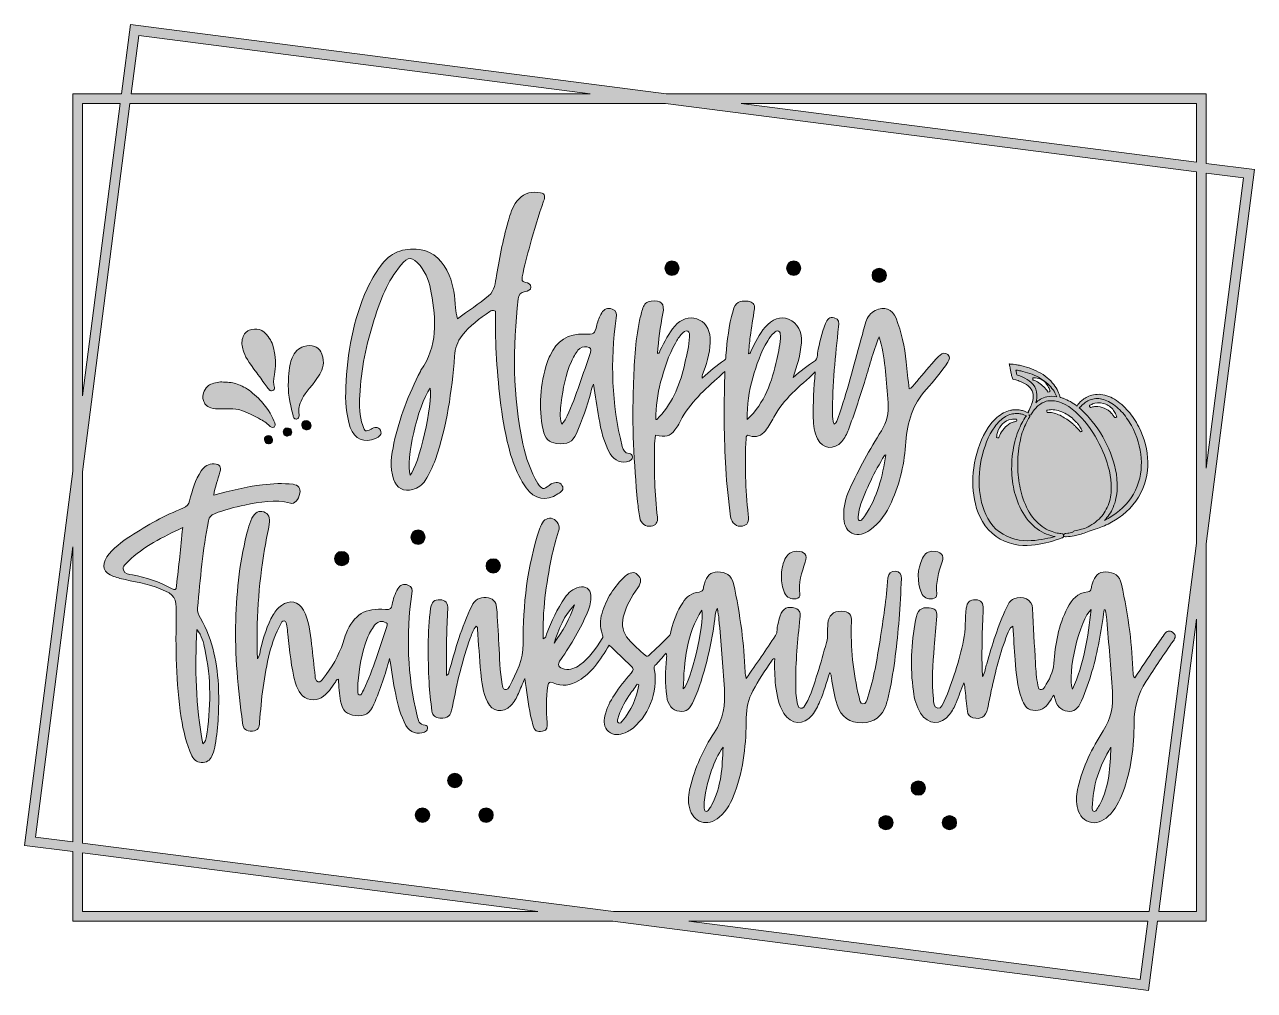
# Model space of a CAD drawing. Header units: inches. Extents: x 0.4 to 11.6, y -10.4 to -1.6.
import ezdxf

# ---------------------------------------------------------------- set-up
doc = ezdxf.new("R2010")
doc.units = ezdxf.units.IN
doc.header["$MEASUREMENT"] = 0
doc.layers.add('Layer 1', color=7, linetype='Continuous')

# ---------------------------------------------------------------- blocks, each defined once
blk = doc.blocks.new('block 3')
at = {"layer": 'Layer 1', "true_color": 0xffffff}
h = blk.add_hatch(color=7, dxfattribs=at)
h.dxf.hatch_style = 2
edge = h.paths.add_edge_path()
edge.add_spline(control_points=[(3.587, -5.375), (3.619, -5.36), (3.651, -5.341), (3.63, -5.301), (3.61, -5.264), (3.576, -5.274), (3.545, -5.291), (3.497, -5.317), (3.486, -5.314), (3.469, -5.259), (3.439, -5.17), (3.438, -5.077), (3.442, -4.983), (3.453, -4.746), (3.502, -4.516), (3.574, -4.29), (3.63, -4.114), (3.696, -3.942), (3.816, -3.797), (3.884, -3.714), (3.923, -3.716), (3.992, -3.799), (4.052, -3.872), (4.079, -3.959), (4.095, -4.049), (4.139, -4.294), (4.154, -4.536), (4, -4.754), (3.998, -4.757), (3.997, -4.761), (3.995, -4.764), (3.889, -4.973), (3.803, -5.19), (3.754, -5.42), (3.731, -5.529), (3.714, -5.638), (3.751, -5.747), (3.777, -5.828), (3.846, -5.865), (3.925, -5.842), (3.973, -5.828), (4.013, -5.802), (4.04, -5.758), (4.077, -5.698), (4.108, -5.635), (4.132, -5.568), (4.239, -5.264), (4.281, -4.947), (4.307, -4.627), (4.313, -4.556), (4.33, -4.492), (4.376, -4.437), (4.448, -4.35), (4.534, -4.278), (4.63, -4.219), (4.641, -4.213), (4.651, -4.2), (4.681, -4.215), (4.681, -4.303), (4.677, -4.398), (4.682, -4.492), (4.696, -4.776), (4.716, -5.06), (4.774, -5.339), (4.81, -5.511), (4.856, -5.681), (4.961, -5.827), (5.035, -5.931), (5.142, -5.951), (5.25, -5.882), (5.279, -5.864), (5.311, -5.842), (5.287, -5.804), (5.266, -5.769), (5.228, -5.775), (5.194, -5.788), (5.185, -5.791), (5.177, -5.799), (5.169, -5.805), (5.117, -5.844), (5.103, -5.842), (5.068, -5.786), (5, -5.674), (4.957, -5.552), (4.93, -5.426), (4.837, -4.988), (4.836, -4.547), (4.888, -4.104), (4.893, -4.064), (4.911, -4.044), (4.95, -4.036), (4.973, -4.031), (5.004, -4.025), (5.004, -3.997), (5.005, -3.97), (4.977, -3.956), (4.953, -3.953), (4.918, -3.947), (4.921, -3.929), (4.925, -3.901), (4.942, -3.803), (4.97, -3.707), (4.996, -3.611), (5.033, -3.477), (5.073, -3.343), (5.119, -3.212), (5.131, -3.179), (5.14, -3.145), (5.091, -3.136), (5.016, -3.123), (4.947, -3.135), (4.892, -3.193), (4.845, -3.243), (4.823, -3.305), (4.804, -3.367), (4.755, -3.539), (4.719, -3.714), (4.69, -3.891), (4.679, -3.957), (4.673, -4.027), (4.618, -4.075), (4.53, -4.152), (4.429, -4.211), (4.334, -4.285), (4.321, -4.249), (4.32, -4.217), (4.317, -4.185), (4.308, -4.084), (4.299, -3.982), (4.258, -3.887), (4.205, -3.766), (4.124, -3.671), (3.985, -3.653), (3.84, -3.635), (3.717, -3.681), (3.63, -3.806), (3.585, -3.871), (3.542, -3.938), (3.51, -4.011), (3.381, -4.296), (3.327, -4.598), (3.315, -4.908), (3.31, -5.032), (3.316, -5.156), (3.356, -5.276), (3.393, -5.384), (3.483, -5.422), (3.587, -5.375)], knot_values=[0, 0, 0, 0, 1, 1, 1, 2, 2, 2, 3, 3, 3, 4, 4, 4, 5, 5, 5, 6, 6, 6, 7, 7, 7, 8, 8, 8, 9, 9, 9, 10, 10, 10, 11, 11, 11, 12, 12, 12, 13, 13, 13, 14, 14, 14, 15, 15, 15, 16, 16, 16, 17, 17, 17, 18, 18, 18, 19, 19, 19, 20, 20, 20, 21, 21, 21, 22, 22, 22, 23, 23, 23, 24, 24, 24, 25, 25, 25, 26, 26, 26, 27, 27, 27, 28, 28, 28, 29, 29, 29, 30, 30, 30, 31, 31, 31, 32, 32, 32, 33, 33, 33, 34, 34, 34, 35, 35, 35, 36, 36, 36, 37, 37, 37, 38, 38, 38, 39, 39, 39, 40, 40, 40, 41, 41, 41, 42, 42, 42, 43, 43, 43, 44, 44, 44, 45, 45, 45, 46, 46, 46, 47, 47, 47, 48, 48, 48, 49, 49, 49, 49], degree=3, periodic=1)
edge = h.paths.add_edge_path()
edge.add_spline(control_points=[(3.901, -5.71), (3.859, -5.565), (3.97, -5.087), (4.084, -4.916), (4.112, -5.056), (3.983, -5.624), (3.901, -5.71)], knot_values=[0, 0, 0, 0, 1, 1, 1, 2, 2, 2, 2], degree=3, periodic=1)
h = blk.add_hatch(color=7, dxfattribs=at)
h.dxf.hatch_style = 2
edge = h.paths.add_edge_path()
edge.add_spline(control_points=[(8.806, -4.68), (8.822, -4.656), (8.832, -4.633), (8.806, -4.611), (8.783, -4.592), (8.757, -4.597), (8.736, -4.616), (8.716, -4.633), (8.698, -4.652), (8.681, -4.671), (8.62, -4.742), (8.56, -4.813), (8.5, -4.883), (8.487, -4.898), (8.476, -4.916), (8.453, -4.925), (8.444, -4.839), (8.436, -4.757), (8.427, -4.676), (8.412, -4.54), (8.384, -4.407), (8.334, -4.28), (8.301, -4.196), (8.226, -4.169), (8.145, -4.209), (8.101, -4.231), (8.073, -4.267), (8.059, -4.314), (8.043, -4.368), (8.028, -4.423), (8.013, -4.477), (7.947, -4.714), (7.889, -4.954), (7.806, -5.185), (7.799, -5.207), (7.795, -5.231), (7.771, -5.245), (7.755, -5.213), (7.754, -5.183), (7.754, -5.152), (7.754, -4.886), (7.78, -4.622), (7.81, -4.358), (7.814, -4.319), (7.814, -4.287), (7.771, -4.276), (7.727, -4.264), (7.705, -4.291), (7.69, -4.328), (7.655, -4.415), (7.634, -4.505), (7.619, -4.597), (7.615, -4.62), (7.62, -4.649), (7.598, -4.664), (7.528, -4.712), (7.461, -4.764), (7.396, -4.82), (7.431, -4.716), (7.462, -4.613), (7.471, -4.504), (7.48, -4.405), (7.436, -4.323), (7.353, -4.289), (7.281, -4.259), (7.203, -4.286), (7.14, -4.362), (7.086, -4.425), (7.05, -4.5), (7.014, -4.574), (7.008, -4.585), (7.011, -4.603), (6.988, -4.603), (6.993, -4.552), (6.997, -4.5), (7.004, -4.449), (7.016, -4.364), (7.03, -4.279), (7.042, -4.194), (7.048, -4.151), (7.027, -4.131), (6.985, -4.125), (6.903, -4.115), (6.869, -4.134), (6.847, -4.213), (6.808, -4.346), (6.794, -4.483), (6.782, -4.62), (6.781, -4.635), (6.786, -4.653), (6.77, -4.663), (6.698, -4.709), (6.633, -4.764), (6.567, -4.825), (6.562, -4.797), (6.574, -4.783), (6.579, -4.767), (6.615, -4.668), (6.644, -4.567), (6.638, -4.46), (6.634, -4.373), (6.59, -4.311), (6.516, -4.285), (6.449, -4.262), (6.372, -4.288), (6.317, -4.351), (6.26, -4.417), (6.223, -4.494), (6.184, -4.571), (6.179, -4.582), (6.18, -4.599), (6.159, -4.601), (6.166, -4.478), (6.184, -4.357), (6.207, -4.237), (6.226, -4.146), (6.192, -4.111), (6.1, -4.123), (6.061, -4.129), (6.037, -4.151), (6.025, -4.186), (6.013, -4.224), (6.003, -4.262), (5.995, -4.301), (5.953, -4.497), (5.946, -4.697), (5.938, -4.897), (5.926, -5.25), (5.942, -5.603), (5.977, -5.955), (5.982, -6.003), (5.988, -6.051), (5.996, -6.098), (6.005, -6.151), (6.051, -6.184), (6.101, -6.176), (6.143, -6.169), (6.163, -6.14), (6.157, -6.093), (6.132, -5.88), (6.126, -5.667), (6.131, -5.453), (6.132, -5.417), (6.136, -5.381), (6.139, -5.345), (6.235, -5.368), (6.271, -5.358), (6.317, -5.298), (6.33, -5.281), (6.343, -5.265), (6.352, -5.246), (6.431, -5.076), (6.565, -4.952), (6.701, -4.83), (6.722, -4.811), (6.743, -4.792), (6.772, -4.766), (6.772, -4.79), (6.772, -4.8), (6.772, -4.81), (6.763, -5.09), (6.765, -5.369), (6.781, -5.648), (6.79, -5.796), (6.805, -5.943), (6.825, -6.09), (6.833, -6.15), (6.88, -6.185), (6.933, -6.175), (6.979, -6.167), (6.993, -6.138), (6.986, -6.07), (6.961, -5.84), (6.953, -5.61), (6.966, -5.378), (6.968, -5.352), (6.971, -5.34), (7.001, -5.351), (7.059, -5.373), (7.105, -5.35), (7.142, -5.305), (7.173, -5.268), (7.196, -5.225), (7.219, -5.183), (7.307, -5.015), (7.455, -4.904), (7.597, -4.77), (7.585, -4.918), (7.575, -5.054), (7.579, -5.189), (7.582, -5.255), (7.586, -5.321), (7.618, -5.38), (7.67, -5.474), (7.768, -5.485), (7.839, -5.404), (7.867, -5.372), (7.884, -5.335), (7.899, -5.296), (7.954, -5.155), (7.999, -5.011), (8.045, -4.866), (8.087, -4.732), (8.122, -4.595), (8.179, -4.449), (8.185, -4.47), (8.187, -4.476), (8.189, -4.482), (8.24, -4.668), (8.245, -4.859), (8.261, -5.05), (8.27, -5.144), (8.249, -5.226), (8.2, -5.305), (8.095, -5.478), (7.994, -5.655), (7.91, -5.84), (7.874, -5.918), (7.855, -5.999), (7.857, -6.085), (7.859, -6.148), (7.871, -6.208), (7.932, -6.239), (7.992, -6.27), (8.046, -6.245), (8.096, -6.211), (8.19, -6.148), (8.246, -6.056), (8.292, -5.956), (8.371, -5.781), (8.412, -5.596), (8.424, -5.407), (8.437, -5.224), (8.487, -5.065), (8.611, -4.928), (8.682, -4.85), (8.748, -4.768), (8.806, -4.68)], knot_values=[0, 0, 0, 0, 1, 1, 1, 2, 2, 2, 3, 3, 3, 4, 4, 4, 5, 5, 5, 6, 6, 6, 7, 7, 7, 8, 8, 8, 9, 9, 9, 10, 10, 10, 11, 11, 11, 12, 12, 12, 13, 13, 13, 14, 14, 14, 15, 15, 15, 16, 16, 16, 17, 17, 17, 18, 18, 18, 19, 19, 19, 20, 20, 20, 21, 21, 21, 22, 22, 22, 23, 23, 23, 24, 24, 24, 25, 25, 25, 26, 26, 26, 27, 27, 27, 28, 28, 28, 29, 29, 29, 30, 30, 30, 31, 31, 31, 32, 32, 32, 33, 33, 33, 34, 34, 34, 35, 35, 35, 36, 36, 36, 37, 37, 37, 38, 38, 38, 39, 39, 39, 40, 40, 40, 41, 41, 41, 42, 42, 42, 43, 43, 43, 44, 44, 44, 45, 45, 45, 46, 46, 46, 47, 47, 47, 48, 48, 48, 49, 49, 49, 50, 50, 50, 51, 51, 51, 52, 52, 52, 53, 53, 53, 54, 54, 54, 55, 55, 55, 56, 56, 56, 57, 57, 57, 58, 58, 58, 59, 59, 59, 60, 60, 60, 61, 61, 61, 62, 62, 62, 63, 63, 63, 64, 64, 64, 65, 65, 65, 66, 66, 66, 67, 67, 67, 68, 68, 68, 69, 69, 69, 70, 70, 70, 71, 71, 71, 72, 72, 72, 73, 73, 73, 74, 74, 74, 75, 75, 75, 76, 76, 76, 77, 77, 77, 78, 78, 78, 79, 79, 79, 79], degree=3, periodic=1)
edge = h.paths.add_edge_path()
edge.add_spline(control_points=[(6.449, -4.449), (6.447, -4.531), (6.425, -4.609), (6.408, -4.688), (6.37, -4.871), (6.302, -5.04), (6.173, -5.18), (6.166, -5.188), (6.16, -5.195), (6.153, -5.202), (6.152, -5.203), (6.149, -5.202), (6.143, -5.202), (6.143, -5.087), (6.158, -4.974), (6.187, -4.862), (6.219, -4.739), (6.259, -4.618), (6.321, -4.506), (6.338, -4.476), (6.356, -4.446), (6.381, -4.422), (6.396, -4.408), (6.412, -4.388), (6.434, -4.398), (6.453, -4.406), (6.45, -4.43), (6.449, -4.449)], knot_values=[0, 0, 0, 0, 1, 1, 1, 2, 2, 2, 3, 3, 3, 4, 4, 4, 5, 5, 5, 6, 6, 6, 7, 7, 7, 8, 8, 8, 9, 9, 9, 9], degree=3, periodic=1)
edge = h.paths.add_edge_path()
edge.add_spline(control_points=[(7.246, -4.656), (7.202, -4.858), (7.139, -5.051), (6.977, -5.203), (6.972, -5.07), (6.994, -4.946), (7.028, -4.823), (7.061, -4.705), (7.1, -4.591), (7.164, -4.485), (7.18, -4.458), (7.198, -4.433), (7.222, -4.413), (7.233, -4.403), (7.246, -4.39), (7.263, -4.397), (7.28, -4.404), (7.278, -4.422), (7.279, -4.437), (7.281, -4.512), (7.262, -4.584), (7.246, -4.656)], knot_values=[0, 0, 0, 0, 1, 1, 1, 2, 2, 2, 3, 3, 3, 4, 4, 4, 5, 5, 5, 6, 6, 6, 7, 7, 7, 7], degree=3, periodic=1)
edge = h.paths.add_edge_path()
edge.add_spline(control_points=[(8.051, -6.081), (8.045, -6.089), (8.039, -6.098), (8.032, -6.105), (8.023, -6.115), (8.015, -6.13), (7.998, -6.123), (7.985, -6.117), (7.988, -6.102), (7.99, -6.09), (7.993, -6.062), (7.995, -6.032), (8.004, -6.004), (8.058, -5.837), (8.14, -5.682), (8.228, -5.531), (8.23, -5.529), (8.234, -5.528), (8.241, -5.524), (8.211, -5.724), (8.164, -5.914), (8.051, -6.081)], knot_values=[0, 0, 0, 0, 1, 1, 1, 2, 2, 2, 3, 3, 3, 4, 4, 4, 5, 5, 5, 6, 6, 6, 7, 7, 7, 7], degree=3, periodic=1)
h = blk.add_hatch(color=7, dxfattribs=at)
h.dxf.hatch_style = 2
edge = h.paths.add_edge_path()
edge.add_spline(control_points=[(5.114, -5.298), (5.129, -5.376), (5.169, -5.414), (5.238, -5.421), (5.339, -5.432), (5.383, -5.41), (5.418, -5.33), (5.472, -5.209), (5.515, -5.084), (5.55, -4.956), (5.557, -4.932), (5.557, -4.906), (5.575, -4.881), (5.591, -4.987), (5.605, -5.088), (5.623, -5.189), (5.643, -5.302), (5.669, -5.414), (5.726, -5.516), (5.762, -5.58), (5.839, -5.609), (5.899, -5.582), (5.914, -5.575), (5.931, -5.566), (5.931, -5.546), (5.931, -5.525), (5.917, -5.514), (5.899, -5.513), (5.859, -5.509), (5.846, -5.483), (5.837, -5.448), (5.738, -5.062), (5.727, -4.672), (5.781, -4.28), (5.786, -4.241), (5.788, -4.212), (5.746, -4.196), (5.702, -4.18), (5.672, -4.196), (5.649, -4.232), (5.627, -4.265), (5.616, -4.303), (5.605, -4.341), (5.582, -4.426), (5.582, -4.43), (5.493, -4.425), (5.341, -4.417), (5.24, -4.486), (5.178, -4.62), (5.169, -4.64), (5.159, -4.66), (5.152, -4.682), (5.087, -4.884), (5.074, -5.089), (5.114, -5.298)], knot_values=[0, 0, 0, 0, 1, 1, 1, 2, 2, 2, 3, 3, 3, 4, 4, 4, 5, 5, 5, 6, 6, 6, 7, 7, 7, 8, 8, 8, 9, 9, 9, 10, 10, 10, 11, 11, 11, 12, 12, 12, 13, 13, 13, 14, 14, 14, 15, 15, 15, 16, 16, 16, 17, 17, 17, 18, 18, 18, 18], degree=3, periodic=1)
edge = h.paths.add_edge_path()
edge.add_spline(control_points=[(5.28, -5.052), (5.296, -4.922), (5.318, -4.794), (5.373, -4.674), (5.389, -4.637), (5.409, -4.603), (5.433, -4.572), (5.454, -4.544), (5.482, -4.535), (5.515, -4.541), (5.543, -4.547), (5.558, -4.56), (5.547, -4.591), (5.479, -4.786), (5.419, -4.983), (5.334, -5.171), (5.323, -5.195), (5.311, -5.22), (5.285, -5.245), (5.26, -5.174), (5.273, -5.113), (5.28, -5.052)], knot_values=[0, 0, 0, 0, 1, 1, 1, 2, 2, 2, 3, 3, 3, 4, 4, 4, 5, 5, 5, 6, 6, 6, 7, 7, 7, 7], degree=3, periodic=1)
h = blk.add_hatch(color=7, dxfattribs=at)
h.dxf.hatch_style = 2
edge = h.paths.add_edge_path()
edge.add_spline(control_points=[(1.99, -7.015), (1.974, -6.986), (1.959, -6.956), (1.962, -6.922), (1.987, -6.656), (2.011, -6.39), (2.061, -6.128), (2.067, -6.092), (2.086, -6.074), (2.117, -6.062), (2.207, -6.027), (2.3, -6.001), (2.395, -5.983), (2.531, -5.956), (2.668, -5.927), (2.809, -5.966), (2.848, -5.977), (2.886, -5.935), (2.896, -5.876), (2.904, -5.829), (2.884, -5.801), (2.834, -5.794), (2.741, -5.782), (2.648, -5.788), (2.555, -5.799), (2.406, -5.816), (2.261, -5.852), (2.111, -5.894), (2.12, -5.815), (2.149, -5.751), (2.167, -5.683), (2.181, -5.632), (2.166, -5.611), (2.114, -5.608), (2.063, -5.605), (2.026, -5.63), (1.997, -5.672), (1.941, -5.754), (1.914, -5.849), (1.89, -5.944), (1.881, -5.979), (1.864, -5.996), (1.833, -6.009), (1.664, -6.079), (1.504, -6.165), (1.351, -6.266), (1.271, -6.32), (1.191, -6.375), (1.135, -6.456), (1.082, -6.535), (1.106, -6.603), (1.196, -6.634), (1.215, -6.641), (1.235, -6.647), (1.255, -6.652), (1.38, -6.682), (1.509, -6.701), (1.629, -6.749), (1.754, -6.799), (1.772, -6.83), (1.769, -6.963), (1.761, -7.283), (1.766, -7.604), (1.814, -7.922), (1.832, -8.041), (1.861, -8.158), (1.911, -8.269), (1.931, -8.312), (1.965, -8.334), (2.014, -8.33), (2.06, -8.327), (2.086, -8.299), (2.1, -8.258), (2.11, -8.229), (2.119, -8.199), (2.124, -8.169), (2.153, -8.002), (2.159, -7.833), (2.154, -7.664), (2.147, -7.436), (2.102, -7.217), (1.99, -7.015)], knot_values=[0, 0, 0, 0, 1, 1, 1, 2, 2, 2, 3, 3, 3, 4, 4, 4, 5, 5, 5, 6, 6, 6, 7, 7, 7, 8, 8, 8, 9, 9, 9, 10, 10, 10, 11, 11, 11, 12, 12, 12, 13, 13, 13, 14, 14, 14, 15, 15, 15, 16, 16, 16, 17, 17, 17, 18, 18, 18, 19, 19, 19, 20, 20, 20, 21, 21, 21, 22, 22, 22, 23, 23, 23, 24, 24, 24, 25, 25, 25, 26, 26, 26, 27, 27, 27, 27], degree=3, periodic=1)
edge = h.paths.add_edge_path()
edge.add_spline(control_points=[(1.8, -6.453), (1.791, -6.542), (1.779, -6.631), (1.772, -6.72), (1.769, -6.758), (1.758, -6.764), (1.726, -6.745), (1.614, -6.68), (1.492, -6.646), (1.368, -6.619), (1.338, -6.613), (1.297, -6.614), (1.286, -6.576), (1.275, -6.539), (1.31, -6.518), (1.332, -6.496), (1.47, -6.36), (1.641, -6.277), (1.827, -6.188), (1.817, -6.286), (1.809, -6.37), (1.8, -6.453)], knot_values=[0, 0, 0, 0, 1, 1, 1, 2, 2, 2, 3, 3, 3, 4, 4, 4, 5, 5, 5, 6, 6, 6, 7, 7, 7, 7], degree=3, periodic=1)
edge = h.paths.add_edge_path()
edge.add_spline(control_points=[(2.041, -8.106), (2.039, -8.122), (2.037, -8.139), (2.012, -8.159), (1.944, -7.812), (1.939, -7.471), (1.955, -7.117), (2.005, -7.175), (2.016, -7.236), (2.029, -7.295), (2.089, -7.564), (2.085, -7.835), (2.041, -8.106)], knot_values=[0, 0, 0, 0, 1, 1, 1, 2, 2, 2, 3, 3, 3, 4, 4, 4, 4], degree=3, periodic=1)
h = blk.add_hatch(color=7, dxfattribs=at)
h.dxf.hatch_style = 2
edge = h.paths.add_edge_path()
edge.add_spline(control_points=[(4.039, -7.99), (3.983, -7.987), (3.976, -7.947), (3.966, -7.905), (3.875, -7.537), (3.865, -7.166), (3.917, -6.792), (3.922, -6.755), (3.923, -6.728), (3.882, -6.713), (3.841, -6.697), (3.812, -6.711), (3.79, -6.746), (3.762, -6.79), (3.748, -6.84), (3.738, -6.891), (3.731, -6.925), (3.721, -6.94), (3.678, -6.936), (3.493, -6.917), (3.389, -6.982), (3.318, -7.154), (3.307, -7.181), (3.3, -7.21), (3.291, -7.237), (3.249, -7.357), (3.187, -7.466), (3.108, -7.565), (3.097, -7.579), (3.085, -7.599), (3.063, -7.594), (3.039, -7.589), (3.037, -7.564), (3.035, -7.544), (3.024, -7.447), (3.014, -7.349), (3.003, -7.251), (2.991, -7.145), (2.982, -7.038), (2.928, -6.942), (2.882, -6.86), (2.805, -6.844), (2.727, -6.898), (2.695, -6.92), (2.673, -6.95), (2.653, -6.983), (2.595, -7.08), (2.566, -7.188), (2.537, -7.296), (2.53, -7.324), (2.533, -7.356), (2.509, -7.385), (2.496, -7.045), (2.518, -6.714), (2.574, -6.385), (2.587, -6.309), (2.604, -6.233), (2.617, -6.157), (2.628, -6.1), (2.609, -6.061), (2.566, -6.046), (2.524, -6.031), (2.486, -6.049), (2.459, -6.103), (2.444, -6.133), (2.433, -6.166), (2.424, -6.199), (2.349, -6.473), (2.319, -6.754), (2.311, -7.037), (2.302, -7.35), (2.332, -7.66), (2.373, -7.969), (2.381, -8.029), (2.403, -8.046), (2.463, -8.044), (2.517, -8.042), (2.526, -8.009), (2.529, -7.964), (2.544, -7.751), (2.567, -7.539), (2.62, -7.331), (2.643, -7.241), (2.673, -7.153), (2.72, -7.072), (2.728, -7.058), (2.733, -7.034), (2.754, -7.04), (2.771, -7.044), (2.773, -7.066), (2.776, -7.084), (2.78, -7.109), (2.784, -7.135), (2.787, -7.16), (2.804, -7.311), (2.814, -7.462), (2.857, -7.608), (2.878, -7.68), (2.914, -7.742), (2.993, -7.756), (3.067, -7.77), (3.12, -7.727), (3.165, -7.673), (3.185, -7.649), (3.202, -7.623), (3.22, -7.598), (3.228, -7.588), (3.229, -7.572), (3.249, -7.571), (3.251, -7.639), (3.254, -7.706), (3.268, -7.771), (3.287, -7.86), (3.323, -7.894), (3.403, -7.903), (3.488, -7.912), (3.536, -7.882), (3.572, -7.798), (3.629, -7.664), (3.675, -7.525), (3.715, -7.383), (3.732, -7.492), (3.748, -7.601), (3.77, -7.709), (3.789, -7.807), (3.814, -7.904), (3.864, -7.992), (3.9, -8.055), (3.974, -8.081), (4.032, -8.053), (4.047, -8.046), (4.06, -8.038), (4.061, -8.02), (4.062, -8.004), (4.053, -7.99), (4.039, -7.99)], knot_values=[0, 0, 0, 0, 1, 1, 1, 2, 2, 2, 3, 3, 3, 4, 4, 4, 5, 5, 5, 6, 6, 6, 7, 7, 7, 8, 8, 8, 9, 9, 9, 10, 10, 10, 11, 11, 11, 12, 12, 12, 13, 13, 13, 14, 14, 14, 15, 15, 15, 16, 16, 16, 17, 17, 17, 18, 18, 18, 19, 19, 19, 20, 20, 20, 21, 21, 21, 22, 22, 22, 23, 23, 23, 24, 24, 24, 25, 25, 25, 26, 26, 26, 27, 27, 27, 28, 28, 28, 29, 29, 29, 30, 30, 30, 31, 31, 31, 32, 32, 32, 33, 33, 33, 34, 34, 34, 35, 35, 35, 36, 36, 36, 37, 37, 37, 38, 38, 38, 39, 39, 39, 40, 40, 40, 41, 41, 41, 42, 42, 42, 43, 43, 43, 44, 44, 44, 45, 45, 45, 45], degree=3, periodic=1)
edge = h.paths.add_edge_path()
edge.add_spline(control_points=[(3.69, -7.091), (3.625, -7.285), (3.564, -7.479), (3.48, -7.666), (3.479, -7.667), (3.479, -7.669), (3.477, -7.67), (3.464, -7.686), (3.461, -7.721), (3.436, -7.714), (3.418, -7.709), (3.427, -7.678), (3.425, -7.658), (3.424, -7.644), (3.425, -7.63), (3.425, -7.61), (3.437, -7.474), (3.457, -7.334), (3.51, -7.2), (3.527, -7.156), (3.55, -7.116), (3.578, -7.079), (3.601, -7.048), (3.631, -7.037), (3.669, -7.05), (3.69, -7.057), (3.699, -7.066), (3.69, -7.091)], knot_values=[0, 0, 0, 0, 1, 1, 1, 2, 2, 2, 3, 3, 3, 4, 4, 4, 5, 5, 5, 6, 6, 6, 7, 7, 7, 8, 8, 8, 9, 9, 9, 9], degree=3, periodic=1)
h = blk.add_hatch(color=7, dxfattribs=at)
h.dxf.hatch_style = 2
edge = h.paths.add_edge_path()
edge.add_spline(control_points=[(8.329, -6.586), (8.29, -6.586), (8.264, -6.605), (8.26, -6.648), (8.245, -6.839), (8.218, -7.028), (8.188, -7.216), (8.159, -7.391), (8.133, -7.567), (8.076, -7.736), (8.068, -7.76), (8.062, -7.799), (8.031, -7.797), (8.006, -7.795), (8.002, -7.757), (7.997, -7.733), (7.942, -7.509), (7.918, -7.282), (7.927, -7.051), (7.929, -6.98), (7.906, -6.952), (7.836, -6.951), (7.76, -6.95), (7.718, -6.99), (7.712, -7.066), (7.707, -7.123), (7.716, -7.18), (7.7, -7.236), (7.673, -7.33), (7.648, -7.425), (7.618, -7.518), (7.588, -7.613), (7.56, -7.709), (7.511, -7.797), (7.501, -7.816), (7.488, -7.842), (7.462, -7.835), (7.439, -7.829), (7.437, -7.805), (7.432, -7.784), (7.419, -7.728), (7.421, -7.671), (7.42, -7.614), (7.417, -7.414), (7.436, -7.215), (7.458, -7.016), (7.463, -6.976), (7.461, -6.939), (7.414, -6.924), (7.346, -6.902), (7.3, -6.924), (7.276, -6.992), (7.267, -7.018), (7.264, -7.046), (7.256, -7.072), (7.246, -7.105), (7.255, -7.143), (7.235, -7.172), (7.149, -7.301), (7.061, -7.428), (6.967, -7.566), (6.963, -7.539), (6.959, -7.523), (6.958, -7.506), (6.951, -7.378), (6.943, -7.251), (6.926, -7.125), (6.906, -6.981), (6.884, -6.838), (6.85, -6.698), (6.833, -6.624), (6.782, -6.593), (6.705, -6.593), (6.643, -6.594), (6.606, -6.628), (6.586, -6.702), (6.582, -6.714), (6.578, -6.726), (6.578, -6.737), (6.576, -6.763), (6.562, -6.774), (6.538, -6.776), (6.47, -6.781), (6.424, -6.82), (6.388, -6.874), (6.337, -6.951), (6.306, -7.036), (6.283, -7.125), (6.278, -7.145), (6.276, -7.165), (6.26, -7.181), (6.201, -7.237), (6.143, -7.294), (6.085, -7.35), (6.072, -7.364), (6.063, -7.367), (6.047, -7.353), (5.994, -7.306), (5.94, -7.26), (5.894, -7.206), (5.843, -7.147), (5.828, -7.08), (5.846, -7.004), (5.87, -6.905), (5.919, -6.819), (5.979, -6.737), (6.014, -6.689), (6.013, -6.65), (5.977, -6.618), (5.944, -6.589), (5.907, -6.593), (5.863, -6.633), (5.761, -6.725), (5.692, -6.839), (5.652, -6.97), (5.632, -7.033), (5.631, -7.095), (5.654, -7.158), (5.659, -7.173), (5.664, -7.185), (5.654, -7.201), (5.597, -7.29), (5.538, -7.377), (5.451, -7.44), (5.409, -7.47), (5.363, -7.489), (5.311, -7.479), (5.251, -7.467), (5.241, -7.44), (5.276, -7.39), (5.372, -7.253), (5.457, -7.11), (5.522, -6.955), (5.542, -6.908), (5.554, -6.861), (5.55, -6.809), (5.545, -6.749), (5.503, -6.717), (5.443, -6.732), (5.386, -6.745), (5.346, -6.782), (5.314, -6.828), (5.242, -6.93), (5.192, -7.044), (5.146, -7.159), (5.14, -7.174), (5.141, -7.196), (5.116, -7.203), (5.107, -6.95), (5.142, -6.705), (5.192, -6.462), (5.209, -6.381), (5.231, -6.301), (5.256, -6.222), (5.271, -6.173), (5.247, -6.125), (5.202, -6.108), (5.163, -6.092), (5.122, -6.113), (5.099, -6.161), (5.092, -6.175), (5.087, -6.19), (5.082, -6.204), (4.969, -6.543), (4.931, -6.893), (4.933, -7.248), (4.934, -7.392), (4.872, -7.514), (4.809, -7.636), (4.801, -7.652), (4.786, -7.67), (4.765, -7.665), (4.743, -7.659), (4.744, -7.636), (4.741, -7.618), (4.72, -7.497), (4.718, -7.374), (4.711, -7.252), (4.705, -7.14), (4.7, -7.028), (4.691, -6.917), (4.687, -6.861), (4.651, -6.831), (4.596, -6.827), (4.534, -6.822), (4.491, -6.848), (4.464, -6.904), (4.371, -7.095), (4.314, -7.299), (4.256, -7.503), (4.253, -7.515), (4.253, -7.529), (4.234, -7.536), (4.234, -7.51), (4.235, -7.488), (4.234, -7.466), (4.23, -7.288), (4.235, -7.11), (4.245, -6.933), (4.248, -6.875), (4.224, -6.849), (4.174, -6.846), (4.123, -6.844), (4.097, -6.867), (4.089, -6.922), (4.059, -7.147), (4.064, -7.373), (4.074, -7.599), (4.078, -7.686), (4.09, -7.774), (4.1, -7.861), (4.104, -7.904), (4.132, -7.923), (4.173, -7.925), (4.249, -7.929), (4.27, -7.909), (4.287, -7.824), (4.329, -7.61), (4.377, -7.397), (4.452, -7.191), (4.466, -7.155), (4.479, -7.118), (4.504, -7.088), (4.518, -7.096), (4.515, -7.106), (4.515, -7.113), (4.526, -7.246), (4.534, -7.378), (4.546, -7.51), (4.555, -7.601), (4.567, -7.692), (4.606, -7.776), (4.65, -7.87), (4.748, -7.885), (4.821, -7.811), (4.852, -7.78), (4.872, -7.742), (4.889, -7.702), (4.908, -7.66), (4.925, -7.617), (4.948, -7.564), (4.953, -7.6), (4.957, -7.624), (4.96, -7.648), (4.974, -7.762), (4.992, -7.876), (5.021, -7.988), (5.034, -8.041), (5.059, -8.056), (5.11, -8.046), (5.158, -8.036), (5.155, -8.005), (5.151, -7.967), (5.14, -7.855), (5.144, -7.743), (5.158, -7.631), (5.162, -7.597), (5.174, -7.59), (5.207, -7.605), (5.288, -7.64), (5.366, -7.628), (5.44, -7.584), (5.497, -7.55), (5.544, -7.505), (5.586, -7.454), (5.635, -7.395), (5.675, -7.329), (5.718, -7.261), (5.786, -7.326), (5.851, -7.387), (5.916, -7.449), (5.94, -7.471), (5.943, -7.491), (5.917, -7.517), (5.86, -7.577), (5.812, -7.645), (5.765, -7.713), (5.726, -7.772), (5.694, -7.835), (5.679, -7.905), (5.668, -7.958), (5.667, -8.01), (5.712, -8.048), (5.758, -8.088), (5.811, -8.08), (5.863, -8.059), (5.879, -8.053), (5.894, -8.044), (5.908, -8.035), (6.071, -7.926), (6.169, -7.683), (6.13, -7.49), (6.127, -7.475), (6.122, -7.461), (6.135, -7.447), (6.169, -7.411), (6.201, -7.374), (6.236, -7.335), (6.246, -7.354), (6.241, -7.368), (6.24, -7.381), (6.228, -7.496), (6.226, -7.611), (6.242, -7.726), (6.253, -7.807), (6.293, -7.855), (6.359, -7.863), (6.422, -7.87), (6.455, -7.844), (6.49, -7.763), (6.588, -7.532), (6.643, -7.289), (6.679, -7.041), (6.685, -7.007), (6.68, -6.968), (6.704, -6.925), (6.71, -6.966), (6.716, -6.995), (6.719, -7.024), (6.736, -7.235), (6.753, -7.446), (6.768, -7.658), (6.779, -7.803), (6.761, -7.933), (6.676, -8.059), (6.575, -8.211), (6.499, -8.378), (6.456, -8.557), (6.442, -8.618), (6.435, -8.679), (6.449, -8.741), (6.482, -8.88), (6.614, -8.922), (6.722, -8.829), (6.792, -8.768), (6.833, -8.689), (6.864, -8.604), (6.944, -8.384), (6.968, -8.155), (6.968, -7.923), (6.968, -7.834), (6.987, -7.753), (7.029, -7.676), (7.08, -7.582), (7.14, -7.493), (7.199, -7.405), (7.205, -7.396), (7.207, -7.38), (7.227, -7.386), (7.225, -7.466), (7.227, -7.547), (7.236, -7.628), (7.247, -7.717), (7.262, -7.806), (7.312, -7.883), (7.378, -7.987), (7.492, -7.993), (7.569, -7.898), (7.6, -7.86), (7.621, -7.817), (7.64, -7.772), (7.677, -7.689), (7.699, -7.6), (7.729, -7.511), (7.743, -7.527), (7.742, -7.543), (7.744, -7.558), (7.757, -7.641), (7.772, -7.724), (7.797, -7.805), (7.832, -7.914), (7.91, -7.97), (8.025, -7.969), (8.132, -7.968), (8.21, -7.91), (8.243, -7.805), (8.254, -7.769), (8.264, -7.732), (8.272, -7.695), (8.319, -7.474), (8.342, -7.249), (8.363, -7.025), (8.374, -6.901), (8.377, -6.777), (8.383, -6.653), (8.385, -6.616), (8.37, -6.587), (8.329, -6.586)], knot_values=[0, 0, 0, 0, 1, 1, 1, 2, 2, 2, 3, 3, 3, 4, 4, 4, 5, 5, 5, 6, 6, 6, 7, 7, 7, 8, 8, 8, 9, 9, 9, 10, 10, 10, 11, 11, 11, 12, 12, 12, 13, 13, 13, 14, 14, 14, 15, 15, 15, 16, 16, 16, 17, 17, 17, 18, 18, 18, 19, 19, 19, 20, 20, 20, 21, 21, 21, 22, 22, 22, 23, 23, 23, 24, 24, 24, 25, 25, 25, 26, 26, 26, 27, 27, 27, 28, 28, 28, 29, 29, 29, 30, 30, 30, 31, 31, 31, 32, 32, 32, 33, 33, 33, 34, 34, 34, 35, 35, 35, 36, 36, 36, 37, 37, 37, 38, 38, 38, 39, 39, 39, 40, 40, 40, 41, 41, 41, 42, 42, 42, 43, 43, 43, 44, 44, 44, 45, 45, 45, 46, 46, 46, 47, 47, 47, 48, 48, 48, 49, 49, 49, 50, 50, 50, 51, 51, 51, 52, 52, 52, 53, 53, 53, 54, 54, 54, 55, 55, 55, 56, 56, 56, 57, 57, 57, 58, 58, 58, 59, 59, 59, 60, 60, 60, 61, 61, 61, 62, 62, 62, 63, 63, 63, 64, 64, 64, 65, 65, 65, 66, 66, 66, 67, 67, 67, 68, 68, 68, 69, 69, 69, 70, 70, 70, 71, 71, 71, 72, 72, 72, 73, 73, 73, 74, 74, 74, 75, 75, 75, 76, 76, 76, 77, 77, 77, 78, 78, 78, 79, 79, 79, 80, 80, 80, 81, 81, 81, 82, 82, 82, 83, 83, 83, 84, 84, 84, 85, 85, 85, 86, 86, 86, 87, 87, 87, 88, 88, 88, 89, 89, 89, 90, 90, 90, 91, 91, 91, 92, 92, 92, 93, 93, 93, 94, 94, 94, 95, 95, 95, 96, 96, 96, 97, 97, 97, 98, 98, 98, 99, 99, 99, 100, 100, 100, 101, 101, 101, 102, 102, 102, 103, 103, 103, 104, 104, 104, 105, 105, 105, 106, 106, 106, 107, 107, 107, 108, 108, 108, 109, 109, 109, 110, 110, 110, 111, 111, 111, 112, 112, 112, 113, 113, 113, 114, 114, 114, 115, 115, 115, 116, 116, 116, 117, 117, 117, 118, 118, 118, 119, 119, 119, 120, 120, 120, 121, 121, 121, 122, 122, 122, 123, 123, 123, 124, 124, 124, 125, 125, 125, 126, 126, 126, 127, 127, 127, 128, 128, 128, 129, 129, 129, 129], degree=3, periodic=1)
edge = h.paths.add_edge_path()
edge.add_spline(control_points=[(5.4, -6.893), (5.361, -7.021), (5.292, -7.133), (5.216, -7.242), (5.254, -7.113), (5.307, -6.992), (5.4, -6.893)], knot_values=[0, 0, 0, 0, 1, 1, 1, 2, 2, 2, 2], degree=3, periodic=1)
edge = h.paths.add_edge_path()
edge.add_spline(control_points=[(5.837, -7.953), (5.829, -7.963), (5.818, -7.976), (5.802, -7.968), (5.787, -7.96), (5.793, -7.944), (5.796, -7.931), (5.816, -7.855), (5.854, -7.788), (5.897, -7.724), (5.921, -7.687), (5.948, -7.652), (5.974, -7.616), (5.979, -7.618), (5.983, -7.62), (5.988, -7.622), (5.968, -7.745), (5.917, -7.856), (5.837, -7.953)], knot_values=[0, 0, 0, 0, 1, 1, 1, 2, 2, 2, 3, 3, 3, 4, 4, 4, 5, 5, 5, 6, 6, 6, 6], degree=3, periodic=1)
edge = h.paths.add_edge_path()
edge.add_spline(control_points=[(6.393, -7.659), (6.401, -7.408), (6.425, -7.16), (6.562, -6.94), (6.586, -7.078), (6.465, -7.596), (6.393, -7.659)], knot_values=[0, 0, 0, 0, 1, 1, 1, 2, 2, 2, 2], degree=3, periodic=1)
edge = h.paths.add_edge_path()
edge.add_spline(control_points=[(6.652, -8.718), (6.647, -8.729), (6.641, -8.74), (6.634, -8.749), (6.625, -8.761), (6.619, -8.781), (6.601, -8.776), (6.584, -8.771), (6.585, -8.751), (6.584, -8.736), (6.583, -8.619), (6.616, -8.508), (6.652, -8.399), (6.676, -8.325), (6.709, -8.256), (6.756, -8.192), (6.75, -8.374), (6.74, -8.554), (6.652, -8.718)], knot_values=[0, 0, 0, 0, 1, 1, 1, 2, 2, 2, 3, 3, 3, 4, 4, 4, 5, 5, 5, 6, 6, 6, 6], degree=3, periodic=1)
h = blk.add_hatch(color=7, dxfattribs=at)
h.dxf.hatch_style = 2
edge = h.paths.add_edge_path()
edge.add_spline(control_points=[(7.43, -6.404), (7.378, -6.404), (7.342, -6.431), (7.321, -6.476), (7.297, -6.527), (7.288, -6.581), (7.288, -6.636), (7.288, -6.687), (7.296, -6.736), (7.317, -6.782), (7.338, -6.826), (7.38, -6.848), (7.422, -6.837), (7.443, -6.832), (7.462, -6.821), (7.458, -6.796), (7.441, -6.693), (7.475, -6.599), (7.506, -6.504), (7.527, -6.437), (7.501, -6.403), (7.43, -6.404)], knot_values=[0, 0, 0, 0, 1, 1, 1, 2, 2, 2, 3, 3, 3, 4, 4, 4, 5, 5, 5, 6, 6, 6, 7, 7, 7, 7], degree=3, periodic=1)
h = blk.add_hatch(color=7, dxfattribs=at)
h.dxf.hatch_style = 2
edge = h.paths.add_edge_path()
edge.add_spline(control_points=[(8.662, -6.404), (8.633, -6.405), (8.595, -6.424), (8.575, -6.467), (8.526, -6.57), (8.525, -6.677), (8.566, -6.783), (8.583, -6.827), (8.62, -6.844), (8.666, -6.838), (8.69, -6.834), (8.709, -6.822), (8.706, -6.794), (8.695, -6.691), (8.722, -6.596), (8.755, -6.501), (8.777, -6.439), (8.748, -6.405), (8.662, -6.404)], knot_values=[0, 0, 0, 0, 1, 1, 1, 2, 2, 2, 3, 3, 3, 4, 4, 4, 5, 5, 5, 6, 6, 6, 6], degree=3, periodic=1)
h = blk.add_hatch(color=7, dxfattribs=at)
h.dxf.hatch_style = 2
edge = h.paths.add_edge_path()
edge.add_spline(control_points=[(10.859, -7.144), (10.828, -7.123), (10.802, -7.131), (10.781, -7.163), (10.753, -7.204), (10.723, -7.244), (10.695, -7.285), (10.633, -7.376), (10.573, -7.468), (10.511, -7.559), (10.496, -7.548), (10.499, -7.535), (10.498, -7.524), (10.489, -7.395), (10.482, -7.266), (10.466, -7.137), (10.447, -6.992), (10.422, -6.848), (10.391, -6.705), (10.373, -6.626), (10.325, -6.594), (10.245, -6.593), (10.181, -6.593), (10.147, -6.625), (10.124, -6.705), (10.12, -6.718), (10.116, -6.732), (10.114, -6.745), (10.112, -6.764), (10.1, -6.773), (10.084, -6.774), (9.988, -6.781), (9.938, -6.845), (9.898, -6.92), (9.815, -7.079), (9.787, -7.253), (9.773, -7.428), (9.767, -7.509), (9.731, -7.576), (9.69, -7.642), (9.681, -7.656), (9.668, -7.671), (9.648, -7.665), (9.631, -7.659), (9.63, -7.641), (9.627, -7.626), (9.616, -7.56), (9.61, -7.493), (9.606, -7.426), (9.597, -7.259), (9.584, -7.092), (9.58, -6.925), (9.578, -6.847), (9.489, -6.802), (9.409, -6.838), (9.373, -6.855), (9.357, -6.887), (9.341, -6.92), (9.263, -7.084), (9.213, -7.257), (9.161, -7.43), (9.15, -7.465), (9.148, -7.503), (9.123, -7.546), (9.122, -7.522), (9.121, -7.509), (9.12, -7.496), (9.115, -7.308), (9.12, -7.12), (9.13, -6.932), (9.133, -6.874), (9.109, -6.849), (9.058, -6.846), (9.008, -6.844), (8.982, -6.868), (8.975, -6.923), (8.962, -7.02), (8.97, -7.121), (8.95, -7.216), (8.91, -7.406), (8.852, -7.592), (8.774, -7.771), (8.762, -7.798), (8.748, -7.84), (8.715, -7.834), (8.675, -7.827), (8.679, -7.781), (8.675, -7.748), (8.656, -7.591), (8.67, -7.435), (8.682, -7.278), (8.69, -7.184), (8.701, -7.09), (8.706, -6.995), (8.71, -6.943), (8.689, -6.924), (8.637, -6.92), (8.56, -6.914), (8.53, -6.938), (8.512, -7.032), (8.471, -7.247), (8.463, -7.463), (8.492, -7.68), (8.501, -7.75), (8.52, -7.819), (8.558, -7.88), (8.627, -7.989), (8.745, -7.994), (8.822, -7.893), (8.847, -7.86), (8.868, -7.824), (8.883, -7.785), (8.906, -7.725), (8.929, -7.665), (8.952, -7.605), (8.961, -7.627), (8.962, -7.651), (8.965, -7.674), (8.971, -7.737), (8.978, -7.8), (8.985, -7.864), (8.989, -7.894), (9.006, -7.914), (9.036, -7.922), (9.108, -7.942), (9.153, -7.915), (9.169, -7.841), (9.181, -7.786), (9.191, -7.73), (9.203, -7.675), (9.242, -7.502), (9.282, -7.329), (9.349, -7.164), (9.359, -7.137), (9.366, -7.106), (9.4, -7.086), (9.407, -7.193), (9.413, -7.294), (9.421, -7.395), (9.43, -7.515), (9.44, -7.636), (9.481, -7.75), (9.498, -7.8), (9.522, -7.846), (9.583, -7.854), (9.65, -7.863), (9.697, -7.834), (9.732, -7.781), (9.745, -7.761), (9.758, -7.74), (9.774, -7.715), (9.778, -7.728), (9.78, -7.732), (9.781, -7.737), (9.794, -7.811), (9.836, -7.856), (9.898, -7.863), (9.959, -7.87), (9.992, -7.845), (10.026, -7.767), (10.1, -7.592), (10.153, -7.411), (10.186, -7.224), (10.203, -7.128), (10.218, -7.033), (10.234, -6.938), (10.237, -6.937), (10.24, -6.937), (10.243, -6.937), (10.248, -6.968), (10.255, -6.999), (10.258, -7.03), (10.274, -7.248), (10.293, -7.466), (10.308, -7.684), (10.316, -7.815), (10.298, -7.93), (10.224, -8.042), (10.121, -8.199), (10.04, -8.369), (9.995, -8.553), (9.981, -8.612), (9.973, -8.671), (9.986, -8.732), (10, -8.796), (10.029, -8.85), (10.095, -8.872), (10.162, -8.894), (10.219, -8.867), (10.269, -8.821), (10.334, -8.761), (10.373, -8.684), (10.403, -8.603), (10.479, -8.399), (10.506, -8.185), (10.505, -7.969), (10.504, -7.828), (10.542, -7.706), (10.616, -7.59), (10.696, -7.465), (10.779, -7.342), (10.864, -7.221), (10.882, -7.194), (10.892, -7.167), (10.859, -7.144)], knot_values=[0, 0, 0, 0, 1, 1, 1, 2, 2, 2, 3, 3, 3, 4, 4, 4, 5, 5, 5, 6, 6, 6, 7, 7, 7, 8, 8, 8, 9, 9, 9, 10, 10, 10, 11, 11, 11, 12, 12, 12, 13, 13, 13, 14, 14, 14, 15, 15, 15, 16, 16, 16, 17, 17, 17, 18, 18, 18, 19, 19, 19, 20, 20, 20, 21, 21, 21, 22, 22, 22, 23, 23, 23, 24, 24, 24, 25, 25, 25, 26, 26, 26, 27, 27, 27, 28, 28, 28, 29, 29, 29, 30, 30, 30, 31, 31, 31, 32, 32, 32, 33, 33, 33, 34, 34, 34, 35, 35, 35, 36, 36, 36, 37, 37, 37, 38, 38, 38, 39, 39, 39, 40, 40, 40, 41, 41, 41, 42, 42, 42, 43, 43, 43, 44, 44, 44, 45, 45, 45, 46, 46, 46, 47, 47, 47, 48, 48, 48, 49, 49, 49, 50, 50, 50, 51, 51, 51, 52, 52, 52, 53, 53, 53, 54, 54, 54, 55, 55, 55, 56, 56, 56, 57, 57, 57, 58, 58, 58, 59, 59, 59, 60, 60, 60, 61, 61, 61, 62, 62, 62, 63, 63, 63, 64, 64, 64, 65, 65, 65, 66, 66, 66, 67, 67, 67, 68, 68, 68, 68], degree=3, periodic=1)
edge = h.paths.add_edge_path()
edge.add_spline(control_points=[(9.944, -7.663), (9.89, -7.523), (10.011, -7.016), (10.115, -6.936), (10.084, -7.189), (10.048, -7.434), (9.944, -7.663)], knot_values=[0, 0, 0, 0, 1, 1, 1, 2, 2, 2, 2], degree=3, periodic=1)
edge = h.paths.add_edge_path()
edge.add_spline(control_points=[(10.196, -8.707), (10.187, -8.724), (10.178, -8.74), (10.167, -8.756), (10.161, -8.766), (10.154, -8.779), (10.14, -8.776), (10.124, -8.772), (10.123, -8.756), (10.124, -8.743), (10.127, -8.542), (10.191, -8.361), (10.294, -8.191), (10.288, -8.369), (10.28, -8.546), (10.196, -8.707)], knot_values=[0, 0, 0, 0, 1, 1, 1, 2, 2, 2, 3, 3, 3, 4, 4, 4, 5, 5, 5, 5], degree=3, periodic=1)
at = {"layer": 'Layer 1', "lineweight": 0}
for points, knots in [([(3.587, -5.375), (3.619, -5.36), (3.651, -5.341), (3.63, -5.301), (3.61, -5.264), (3.576, -5.274), (3.545, -5.291), (3.497, -5.317), (3.486, -5.314), (3.469, -5.259), (3.439, -5.17), (3.438, -5.077), (3.442, -4.983), (3.453, -4.746), (3.502, -4.516), (3.574, -4.29), (3.63, -4.114), (3.696, -3.942), (3.816, -3.797), (3.884, -3.714), (3.923, -3.716), (3.992, -3.799), (4.052, -3.872), (4.079, -3.959), (4.095, -4.049), (4.139, -4.294), (4.154, -4.536), (4, -4.754), (3.998, -4.757), (3.997, -4.761), (3.995, -4.764), (3.889, -4.973), (3.803, -5.19), (3.754, -5.42), (3.731, -5.529), (3.714, -5.638), (3.751, -5.747), (3.777, -5.828), (3.846, -5.865), (3.925, -5.842), (3.973, -5.828), (4.013, -5.802), (4.04, -5.758), (4.077, -5.698), (4.108, -5.635), (4.132, -5.568), (4.239, -5.264), (4.281, -4.947), (4.307, -4.627), (4.313, -4.556), (4.33, -4.492), (4.376, -4.437), (4.448, -4.35), (4.534, -4.278), (4.63, -4.219), (4.641, -4.213), (4.651, -4.2), (4.681, -4.215), (4.681, -4.303), (4.677, -4.398), (4.682, -4.492), (4.696, -4.776), (4.716, -5.06), (4.774, -5.339), (4.81, -5.511), (4.856, -5.681), (4.961, -5.827), (5.035, -5.931), (5.142, -5.951), (5.25, -5.882), (5.279, -5.864), (5.311, -5.842), (5.287, -5.804), (5.266, -5.769), (5.228, -5.775), (5.194, -5.788), (5.185, -5.791), (5.177, -5.799), (5.169, -5.805), (5.117, -5.844), (5.103, -5.842), (5.068, -5.786), (5, -5.674), (4.957, -5.552), (4.93, -5.426), (4.837, -4.988), (4.836, -4.547), (4.888, -4.104), (4.893, -4.064), (4.911, -4.044), (4.95, -4.036), (4.973, -4.031), (5.004, -4.025), (5.004, -3.997), (5.005, -3.97), (4.977, -3.956), (4.953, -3.953), (4.918, -3.947), (4.921, -3.929), (4.925, -3.901), (4.942, -3.803), (4.97, -3.707), (4.996, -3.611), (5.033, -3.477), (5.073, -3.343), (5.119, -3.212), (5.131, -3.179), (5.14, -3.145), (5.091, -3.136), (5.016, -3.123), (4.947, -3.135), (4.892, -3.193), (4.845, -3.243), (4.823, -3.305), (4.804, -3.367), (4.755, -3.539), (4.719, -3.714), (4.69, -3.891), (4.679, -3.957), (4.673, -4.027), (4.618, -4.075), (4.53, -4.152), (4.429, -4.211), (4.334, -4.285), (4.321, -4.249), (4.32, -4.217), (4.317, -4.185), (4.308, -4.084), (4.299, -3.982), (4.258, -3.887), (4.205, -3.766), (4.124, -3.671), (3.985, -3.653), (3.84, -3.635), (3.717, -3.681), (3.63, -3.806), (3.585, -3.871), (3.542, -3.938), (3.51, -4.011), (3.381, -4.296), (3.327, -4.598), (3.315, -4.908), (3.31, -5.032), (3.316, -5.156), (3.356, -5.276), (3.393, -5.384), (3.483, -5.422), (3.587, -5.375)], [0, 0, 0, 0, 1, 1, 1, 2, 2, 2, 3, 3, 3, 4, 4, 4, 5, 5, 5, 6, 6, 6, 7, 7, 7, 8, 8, 8, 9, 9, 9, 10, 10, 10, 11, 11, 11, 12, 12, 12, 13, 13, 13, 14, 14, 14, 15, 15, 15, 16, 16, 16, 17, 17, 17, 18, 18, 18, 19, 19, 19, 20, 20, 20, 21, 21, 21, 22, 22, 22, 23, 23, 23, 24, 24, 24, 25, 25, 25, 26, 26, 26, 27, 27, 27, 28, 28, 28, 29, 29, 29, 30, 30, 30, 31, 31, 31, 32, 32, 32, 33, 33, 33, 34, 34, 34, 35, 35, 35, 36, 36, 36, 37, 37, 37, 38, 38, 38, 39, 39, 39, 40, 40, 40, 41, 41, 41, 42, 42, 42, 43, 43, 43, 44, 44, 44, 45, 45, 45, 46, 46, 46, 47, 47, 47, 48, 48, 48, 49, 49, 49, 49]), ([(8.806, -4.68), (8.822, -4.656), (8.832, -4.633), (8.806, -4.611), (8.783, -4.592), (8.757, -4.597), (8.736, -4.616), (8.716, -4.633), (8.698, -4.652), (8.681, -4.671), (8.62, -4.742), (8.56, -4.813), (8.5, -4.883), (8.487, -4.898), (8.476, -4.916), (8.453, -4.925), (8.444, -4.839), (8.436, -4.757), (8.427, -4.676), (8.412, -4.54), (8.384, -4.407), (8.334, -4.28), (8.301, -4.196), (8.226, -4.169), (8.145, -4.209), (8.101, -4.231), (8.073, -4.267), (8.059, -4.314), (8.043, -4.368), (8.028, -4.423), (8.013, -4.477), (7.947, -4.714), (7.889, -4.954), (7.806, -5.185), (7.799, -5.207), (7.795, -5.231), (7.771, -5.245), (7.755, -5.213), (7.754, -5.183), (7.754, -5.152), (7.754, -4.886), (7.78, -4.622), (7.81, -4.358), (7.814, -4.319), (7.814, -4.287), (7.771, -4.276), (7.727, -4.264), (7.705, -4.291), (7.69, -4.328), (7.655, -4.415), (7.634, -4.505), (7.619, -4.597), (7.615, -4.62), (7.62, -4.649), (7.598, -4.664), (7.528, -4.712), (7.461, -4.764), (7.396, -4.82), (7.431, -4.716), (7.462, -4.613), (7.471, -4.504), (7.48, -4.405), (7.436, -4.323), (7.353, -4.289), (7.281, -4.259), (7.203, -4.286), (7.14, -4.362), (7.086, -4.425), (7.05, -4.5), (7.014, -4.574), (7.008, -4.585), (7.011, -4.603), (6.988, -4.603), (6.993, -4.552), (6.997, -4.5), (7.004, -4.449), (7.016, -4.364), (7.03, -4.279), (7.042, -4.194), (7.048, -4.151), (7.027, -4.131), (6.985, -4.125), (6.903, -4.115), (6.869, -4.134), (6.847, -4.213), (6.808, -4.346), (6.794, -4.483), (6.782, -4.62), (6.781, -4.635), (6.786, -4.653), (6.77, -4.663), (6.698, -4.709), (6.633, -4.764), (6.567, -4.825), (6.562, -4.797), (6.574, -4.783), (6.579, -4.767), (6.615, -4.668), (6.644, -4.567), (6.638, -4.46), (6.634, -4.373), (6.59, -4.311), (6.516, -4.285), (6.449, -4.262), (6.372, -4.288), (6.317, -4.351), (6.26, -4.417), (6.223, -4.494), (6.184, -4.571), (6.179, -4.582), (6.18, -4.599), (6.159, -4.601), (6.166, -4.478), (6.184, -4.357), (6.207, -4.237), (6.226, -4.146), (6.192, -4.111), (6.1, -4.123), (6.061, -4.129), (6.037, -4.151), (6.025, -4.186), (6.013, -4.224), (6.003, -4.262), (5.995, -4.301), (5.953, -4.497), (5.946, -4.697), (5.938, -4.897), (5.926, -5.25), (5.942, -5.603), (5.977, -5.955), (5.982, -6.003), (5.988, -6.051), (5.996, -6.098), (6.005, -6.151), (6.051, -6.184), (6.101, -6.176), (6.143, -6.169), (6.163, -6.14), (6.157, -6.093), (6.132, -5.88), (6.126, -5.667), (6.131, -5.453), (6.132, -5.417), (6.136, -5.381), (6.139, -5.345), (6.235, -5.368), (6.271, -5.358), (6.317, -5.298), (6.33, -5.281), (6.343, -5.265), (6.352, -5.246), (6.431, -5.076), (6.565, -4.952), (6.701, -4.83), (6.722, -4.811), (6.743, -4.792), (6.772, -4.766), (6.772, -4.79), (6.772, -4.8), (6.772, -4.81), (6.763, -5.09), (6.765, -5.369), (6.781, -5.648), (6.79, -5.796), (6.805, -5.943), (6.825, -6.09), (6.833, -6.15), (6.88, -6.185), (6.933, -6.175), (6.979, -6.167), (6.993, -6.138), (6.986, -6.07), (6.961, -5.84), (6.953, -5.61), (6.966, -5.378), (6.968, -5.352), (6.971, -5.34), (7.001, -5.351), (7.059, -5.373), (7.105, -5.35), (7.142, -5.305), (7.173, -5.268), (7.196, -5.225), (7.219, -5.183), (7.307, -5.015), (7.455, -4.904), (7.597, -4.77), (7.585, -4.918), (7.575, -5.054), (7.579, -5.189), (7.582, -5.255), (7.586, -5.321), (7.618, -5.38), (7.67, -5.474), (7.768, -5.485), (7.839, -5.404), (7.867, -5.372), (7.884, -5.335), (7.899, -5.296), (7.954, -5.155), (7.999, -5.011), (8.045, -4.866), (8.087, -4.732), (8.122, -4.595), (8.179, -4.449), (8.185, -4.47), (8.187, -4.476), (8.189, -4.482), (8.24, -4.668), (8.245, -4.859), (8.261, -5.05), (8.27, -5.144), (8.249, -5.226), (8.2, -5.305), (8.095, -5.478), (7.994, -5.655), (7.91, -5.84), (7.874, -5.918), (7.855, -5.999), (7.857, -6.085), (7.859, -6.148), (7.871, -6.208), (7.932, -6.239), (7.992, -6.27), (8.046, -6.245), (8.096, -6.211), (8.19, -6.148), (8.246, -6.056), (8.292, -5.956), (8.371, -5.781), (8.412, -5.596), (8.424, -5.407), (8.437, -5.224), (8.487, -5.065), (8.611, -4.928), (8.682, -4.85), (8.748, -4.768), (8.806, -4.68)], [0, 0, 0, 0, 1, 1, 1, 2, 2, 2, 3, 3, 3, 4, 4, 4, 5, 5, 5, 6, 6, 6, 7, 7, 7, 8, 8, 8, 9, 9, 9, 10, 10, 10, 11, 11, 11, 12, 12, 12, 13, 13, 13, 14, 14, 14, 15, 15, 15, 16, 16, 16, 17, 17, 17, 18, 18, 18, 19, 19, 19, 20, 20, 20, 21, 21, 21, 22, 22, 22, 23, 23, 23, 24, 24, 24, 25, 25, 25, 26, 26, 26, 27, 27, 27, 28, 28, 28, 29, 29, 29, 30, 30, 30, 31, 31, 31, 32, 32, 32, 33, 33, 33, 34, 34, 34, 35, 35, 35, 36, 36, 36, 37, 37, 37, 38, 38, 38, 39, 39, 39, 40, 40, 40, 41, 41, 41, 42, 42, 42, 43, 43, 43, 44, 44, 44, 45, 45, 45, 46, 46, 46, 47, 47, 47, 48, 48, 48, 49, 49, 49, 50, 50, 50, 51, 51, 51, 52, 52, 52, 53, 53, 53, 54, 54, 54, 55, 55, 55, 56, 56, 56, 57, 57, 57, 58, 58, 58, 59, 59, 59, 60, 60, 60, 61, 61, 61, 62, 62, 62, 63, 63, 63, 64, 64, 64, 65, 65, 65, 66, 66, 66, 67, 67, 67, 68, 68, 68, 69, 69, 69, 70, 70, 70, 71, 71, 71, 72, 72, 72, 73, 73, 73, 74, 74, 74, 75, 75, 75, 76, 76, 76, 77, 77, 77, 78, 78, 78, 79, 79, 79, 79]), ([(5.114, -5.298), (5.129, -5.376), (5.169, -5.414), (5.238, -5.421), (5.339, -5.432), (5.383, -5.41), (5.418, -5.33), (5.472, -5.209), (5.515, -5.084), (5.55, -4.956), (5.557, -4.932), (5.557, -4.906), (5.575, -4.881), (5.591, -4.987), (5.605, -5.088), (5.623, -5.189), (5.643, -5.302), (5.669, -5.414), (5.726, -5.516), (5.762, -5.58), (5.839, -5.609), (5.899, -5.582), (5.914, -5.575), (5.931, -5.566), (5.931, -5.546), (5.931, -5.525), (5.917, -5.514), (5.899, -5.513), (5.859, -5.509), (5.846, -5.483), (5.837, -5.448), (5.738, -5.062), (5.727, -4.672), (5.781, -4.28), (5.786, -4.241), (5.788, -4.212), (5.746, -4.196), (5.702, -4.18), (5.672, -4.196), (5.649, -4.232), (5.627, -4.265), (5.616, -4.303), (5.605, -4.341), (5.582, -4.426), (5.582, -4.43), (5.493, -4.425), (5.341, -4.417), (5.24, -4.486), (5.178, -4.62), (5.169, -4.64), (5.159, -4.66), (5.152, -4.682), (5.087, -4.884), (5.074, -5.089), (5.114, -5.298)], [0, 0, 0, 0, 1, 1, 1, 2, 2, 2, 3, 3, 3, 4, 4, 4, 5, 5, 5, 6, 6, 6, 7, 7, 7, 8, 8, 8, 9, 9, 9, 10, 10, 10, 11, 11, 11, 12, 12, 12, 13, 13, 13, 14, 14, 14, 15, 15, 15, 16, 16, 16, 17, 17, 17, 18, 18, 18, 18]), ([(6.449, -4.449), (6.447, -4.531), (6.425, -4.609), (6.408, -4.688), (6.37, -4.871), (6.302, -5.04), (6.173, -5.18), (6.166, -5.188), (6.16, -5.195), (6.153, -5.202), (6.152, -5.203), (6.149, -5.202), (6.143, -5.202), (6.143, -5.087), (6.158, -4.974), (6.187, -4.862), (6.219, -4.739), (6.259, -4.618), (6.321, -4.506), (6.338, -4.476), (6.356, -4.446), (6.381, -4.422), (6.396, -4.408), (6.412, -4.388), (6.434, -4.398), (6.453, -4.406), (6.45, -4.43), (6.449, -4.449)], [0, 0, 0, 0, 1, 1, 1, 2, 2, 2, 3, 3, 3, 4, 4, 4, 5, 5, 5, 6, 6, 6, 7, 7, 7, 8, 8, 8, 9, 9, 9, 9]), ([(7.246, -4.656), (7.202, -4.858), (7.139, -5.051), (6.977, -5.203), (6.972, -5.07), (6.994, -4.946), (7.028, -4.823), (7.061, -4.705), (7.1, -4.591), (7.164, -4.485), (7.18, -4.458), (7.198, -4.433), (7.222, -4.413), (7.233, -4.403), (7.246, -4.39), (7.263, -4.397), (7.28, -4.404), (7.278, -4.422), (7.279, -4.437), (7.281, -4.512), (7.262, -4.584), (7.246, -4.656)], [0, 0, 0, 0, 1, 1, 1, 2, 2, 2, 3, 3, 3, 4, 4, 4, 5, 5, 5, 6, 6, 6, 7, 7, 7, 7]), ([(5.28, -5.052), (5.296, -4.922), (5.318, -4.794), (5.373, -4.674), (5.389, -4.637), (5.409, -4.603), (5.433, -4.572), (5.454, -4.544), (5.482, -4.535), (5.515, -4.541), (5.543, -4.547), (5.558, -4.56), (5.547, -4.591), (5.479, -4.786), (5.419, -4.983), (5.334, -5.171), (5.323, -5.195), (5.311, -5.22), (5.285, -5.245), (5.26, -5.174), (5.273, -5.113), (5.28, -5.052)], [0, 0, 0, 0, 1, 1, 1, 2, 2, 2, 3, 3, 3, 4, 4, 4, 5, 5, 5, 6, 6, 6, 7, 7, 7, 7]), ([(3.901, -5.71), (3.859, -5.565), (3.97, -5.087), (4.084, -4.916), (4.112, -5.056), (3.983, -5.624), (3.901, -5.71)], [0, 0, 0, 0, 1, 1, 1, 2, 2, 2, 2]), ([(1.99, -7.015), (1.974, -6.986), (1.959, -6.956), (1.962, -6.922), (1.987, -6.656), (2.011, -6.39), (2.061, -6.128), (2.067, -6.092), (2.086, -6.074), (2.117, -6.062), (2.207, -6.027), (2.3, -6.001), (2.395, -5.983), (2.531, -5.956), (2.668, -5.927), (2.809, -5.966), (2.848, -5.977), (2.886, -5.935), (2.896, -5.876), (2.904, -5.829), (2.884, -5.801), (2.834, -5.794), (2.741, -5.782), (2.648, -5.788), (2.555, -5.799), (2.406, -5.816), (2.261, -5.852), (2.111, -5.894), (2.12, -5.815), (2.149, -5.751), (2.167, -5.683), (2.181, -5.632), (2.166, -5.611), (2.114, -5.608), (2.063, -5.605), (2.026, -5.63), (1.997, -5.672), (1.941, -5.754), (1.914, -5.849), (1.89, -5.944), (1.881, -5.979), (1.864, -5.996), (1.833, -6.009), (1.664, -6.079), (1.504, -6.165), (1.351, -6.266), (1.271, -6.32), (1.191, -6.375), (1.135, -6.456), (1.082, -6.535), (1.106, -6.603), (1.196, -6.634), (1.215, -6.641), (1.235, -6.647), (1.255, -6.652), (1.38, -6.682), (1.509, -6.701), (1.629, -6.749), (1.754, -6.799), (1.772, -6.83), (1.769, -6.963), (1.761, -7.283), (1.766, -7.604), (1.814, -7.922), (1.832, -8.041), (1.861, -8.158), (1.911, -8.269), (1.931, -8.312), (1.965, -8.334), (2.014, -8.33), (2.06, -8.327), (2.086, -8.299), (2.1, -8.258), (2.11, -8.229), (2.119, -8.199), (2.124, -8.169), (2.153, -8.002), (2.159, -7.833), (2.154, -7.664), (2.147, -7.436), (2.102, -7.217), (1.99, -7.015)], [0, 0, 0, 0, 1, 1, 1, 2, 2, 2, 3, 3, 3, 4, 4, 4, 5, 5, 5, 6, 6, 6, 7, 7, 7, 8, 8, 8, 9, 9, 9, 10, 10, 10, 11, 11, 11, 12, 12, 12, 13, 13, 13, 14, 14, 14, 15, 15, 15, 16, 16, 16, 17, 17, 17, 18, 18, 18, 19, 19, 19, 20, 20, 20, 21, 21, 21, 22, 22, 22, 23, 23, 23, 24, 24, 24, 25, 25, 25, 26, 26, 26, 27, 27, 27, 27]), ([(8.051, -6.081), (8.045, -6.089), (8.039, -6.098), (8.032, -6.105), (8.023, -6.115), (8.015, -6.13), (7.998, -6.123), (7.985, -6.117), (7.988, -6.102), (7.99, -6.09), (7.993, -6.062), (7.995, -6.032), (8.004, -6.004), (8.058, -5.837), (8.14, -5.682), (8.228, -5.531), (8.23, -5.529), (8.234, -5.528), (8.241, -5.524), (8.211, -5.724), (8.164, -5.914), (8.051, -6.081)], [0, 0, 0, 0, 1, 1, 1, 2, 2, 2, 3, 3, 3, 4, 4, 4, 5, 5, 5, 6, 6, 6, 7, 7, 7, 7]), ([(4.039, -7.99), (3.983, -7.987), (3.976, -7.947), (3.966, -7.905), (3.875, -7.537), (3.865, -7.166), (3.917, -6.792), (3.922, -6.755), (3.923, -6.728), (3.882, -6.713), (3.841, -6.697), (3.812, -6.711), (3.79, -6.746), (3.762, -6.79), (3.748, -6.84), (3.738, -6.891), (3.731, -6.925), (3.721, -6.94), (3.678, -6.936), (3.493, -6.917), (3.389, -6.982), (3.318, -7.154), (3.307, -7.181), (3.3, -7.21), (3.291, -7.237), (3.249, -7.357), (3.187, -7.466), (3.108, -7.565), (3.097, -7.579), (3.085, -7.599), (3.063, -7.594), (3.039, -7.589), (3.037, -7.564), (3.035, -7.544), (3.024, -7.447), (3.014, -7.349), (3.003, -7.251), (2.991, -7.145), (2.982, -7.038), (2.928, -6.942), (2.882, -6.86), (2.805, -6.844), (2.727, -6.898), (2.695, -6.92), (2.673, -6.95), (2.653, -6.983), (2.595, -7.08), (2.566, -7.188), (2.537, -7.296), (2.53, -7.324), (2.533, -7.356), (2.509, -7.385), (2.496, -7.045), (2.518, -6.714), (2.574, -6.385), (2.587, -6.309), (2.604, -6.233), (2.617, -6.157), (2.628, -6.1), (2.609, -6.061), (2.566, -6.046), (2.524, -6.031), (2.486, -6.049), (2.459, -6.103), (2.444, -6.133), (2.433, -6.166), (2.424, -6.199), (2.349, -6.473), (2.319, -6.754), (2.311, -7.037), (2.302, -7.35), (2.332, -7.66), (2.373, -7.969), (2.381, -8.029), (2.403, -8.046), (2.463, -8.044), (2.517, -8.042), (2.526, -8.009), (2.529, -7.964), (2.544, -7.751), (2.567, -7.539), (2.62, -7.331), (2.643, -7.241), (2.673, -7.153), (2.72, -7.072), (2.728, -7.058), (2.733, -7.034), (2.754, -7.04), (2.771, -7.044), (2.773, -7.066), (2.776, -7.084), (2.78, -7.109), (2.784, -7.135), (2.787, -7.16), (2.804, -7.311), (2.814, -7.462), (2.857, -7.608), (2.878, -7.68), (2.914, -7.742), (2.993, -7.756), (3.067, -7.77), (3.12, -7.727), (3.165, -7.673), (3.185, -7.649), (3.202, -7.623), (3.22, -7.598), (3.228, -7.588), (3.229, -7.572), (3.249, -7.571), (3.251, -7.639), (3.254, -7.706), (3.268, -7.771), (3.287, -7.86), (3.323, -7.894), (3.403, -7.903), (3.488, -7.912), (3.536, -7.882), (3.572, -7.798), (3.629, -7.664), (3.675, -7.525), (3.715, -7.383), (3.732, -7.492), (3.748, -7.601), (3.77, -7.709), (3.789, -7.807), (3.814, -7.904), (3.864, -7.992), (3.9, -8.055), (3.974, -8.081), (4.032, -8.053), (4.047, -8.046), (4.06, -8.038), (4.061, -8.02), (4.062, -8.004), (4.053, -7.99), (4.039, -7.99)], [0, 0, 0, 0, 1, 1, 1, 2, 2, 2, 3, 3, 3, 4, 4, 4, 5, 5, 5, 6, 6, 6, 7, 7, 7, 8, 8, 8, 9, 9, 9, 10, 10, 10, 11, 11, 11, 12, 12, 12, 13, 13, 13, 14, 14, 14, 15, 15, 15, 16, 16, 16, 17, 17, 17, 18, 18, 18, 19, 19, 19, 20, 20, 20, 21, 21, 21, 22, 22, 22, 23, 23, 23, 24, 24, 24, 25, 25, 25, 26, 26, 26, 27, 27, 27, 28, 28, 28, 29, 29, 29, 30, 30, 30, 31, 31, 31, 32, 32, 32, 33, 33, 33, 34, 34, 34, 35, 35, 35, 36, 36, 36, 37, 37, 37, 38, 38, 38, 39, 39, 39, 40, 40, 40, 41, 41, 41, 42, 42, 42, 43, 43, 43, 44, 44, 44, 45, 45, 45, 45]), ([(8.329, -6.586), (8.29, -6.586), (8.264, -6.605), (8.26, -6.648), (8.245, -6.839), (8.218, -7.028), (8.188, -7.216), (8.159, -7.391), (8.133, -7.567), (8.076, -7.736), (8.068, -7.76), (8.062, -7.799), (8.031, -7.797), (8.006, -7.795), (8.002, -7.757), (7.997, -7.733), (7.942, -7.509), (7.918, -7.282), (7.927, -7.051), (7.929, -6.98), (7.906, -6.952), (7.836, -6.951), (7.76, -6.95), (7.718, -6.99), (7.712, -7.066), (7.707, -7.123), (7.716, -7.18), (7.7, -7.236), (7.673, -7.33), (7.648, -7.425), (7.618, -7.518), (7.588, -7.613), (7.56, -7.709), (7.511, -7.797), (7.501, -7.816), (7.488, -7.842), (7.462, -7.835), (7.439, -7.829), (7.437, -7.805), (7.432, -7.784), (7.419, -7.728), (7.421, -7.671), (7.42, -7.614), (7.417, -7.414), (7.436, -7.215), (7.458, -7.016), (7.463, -6.976), (7.461, -6.939), (7.414, -6.924), (7.346, -6.902), (7.3, -6.924), (7.276, -6.992), (7.267, -7.018), (7.264, -7.046), (7.256, -7.072), (7.246, -7.105), (7.255, -7.143), (7.235, -7.172), (7.149, -7.301), (7.061, -7.428), (6.967, -7.566), (6.963, -7.539), (6.959, -7.523), (6.958, -7.506), (6.951, -7.378), (6.943, -7.251), (6.926, -7.125), (6.906, -6.981), (6.884, -6.838), (6.85, -6.698), (6.833, -6.624), (6.782, -6.593), (6.705, -6.593), (6.643, -6.594), (6.606, -6.628), (6.586, -6.702), (6.582, -6.714), (6.578, -6.726), (6.578, -6.737), (6.576, -6.763), (6.562, -6.774), (6.538, -6.776), (6.47, -6.781), (6.424, -6.82), (6.388, -6.874), (6.337, -6.951), (6.306, -7.036), (6.283, -7.125), (6.278, -7.145), (6.276, -7.165), (6.26, -7.181), (6.201, -7.237), (6.143, -7.294), (6.085, -7.35), (6.072, -7.364), (6.063, -7.367), (6.047, -7.353), (5.994, -7.306), (5.94, -7.26), (5.894, -7.206), (5.843, -7.147), (5.828, -7.08), (5.846, -7.004), (5.87, -6.905), (5.919, -6.819), (5.979, -6.737), (6.014, -6.689), (6.013, -6.65), (5.977, -6.618), (5.944, -6.589), (5.907, -6.593), (5.863, -6.633), (5.761, -6.725), (5.692, -6.839), (5.652, -6.97), (5.632, -7.033), (5.631, -7.095), (5.654, -7.158), (5.659, -7.173), (5.664, -7.185), (5.654, -7.201), (5.597, -7.29), (5.538, -7.377), (5.451, -7.44), (5.409, -7.47), (5.363, -7.489), (5.311, -7.479), (5.251, -7.467), (5.241, -7.44), (5.276, -7.39), (5.372, -7.253), (5.457, -7.11), (5.522, -6.955), (5.542, -6.908), (5.554, -6.861), (5.55, -6.809), (5.545, -6.749), (5.503, -6.717), (5.443, -6.732), (5.386, -6.745), (5.346, -6.782), (5.314, -6.828), (5.242, -6.93), (5.192, -7.044), (5.146, -7.159), (5.14, -7.174), (5.141, -7.196), (5.116, -7.203), (5.107, -6.95), (5.142, -6.705), (5.192, -6.462), (5.209, -6.381), (5.231, -6.301), (5.256, -6.222), (5.271, -6.173), (5.247, -6.125), (5.202, -6.108), (5.163, -6.092), (5.122, -6.113), (5.099, -6.161), (5.092, -6.175), (5.087, -6.19), (5.082, -6.204), (4.969, -6.543), (4.931, -6.893), (4.933, -7.248), (4.934, -7.392), (4.872, -7.514), (4.809, -7.636), (4.801, -7.652), (4.786, -7.67), (4.765, -7.665), (4.743, -7.659), (4.744, -7.636), (4.741, -7.618), (4.72, -7.497), (4.718, -7.374), (4.711, -7.252), (4.705, -7.14), (4.7, -7.028), (4.691, -6.917), (4.687, -6.861), (4.651, -6.831), (4.596, -6.827), (4.534, -6.822), (4.491, -6.848), (4.464, -6.904), (4.371, -7.095), (4.314, -7.299), (4.256, -7.503), (4.253, -7.515), (4.253, -7.529), (4.234, -7.536), (4.234, -7.51), (4.235, -7.488), (4.234, -7.466), (4.23, -7.288), (4.235, -7.11), (4.245, -6.933), (4.248, -6.875), (4.224, -6.849), (4.174, -6.846), (4.123, -6.844), (4.097, -6.867), (4.089, -6.922), (4.059, -7.147), (4.064, -7.373), (4.074, -7.599), (4.078, -7.686), (4.09, -7.774), (4.1, -7.861), (4.104, -7.904), (4.132, -7.923), (4.173, -7.925), (4.249, -7.929), (4.27, -7.909), (4.287, -7.824), (4.329, -7.61), (4.377, -7.397), (4.452, -7.191), (4.466, -7.155), (4.479, -7.118), (4.504, -7.088), (4.518, -7.096), (4.515, -7.106), (4.515, -7.113), (4.526, -7.246), (4.534, -7.378), (4.546, -7.51), (4.555, -7.601), (4.567, -7.692), (4.606, -7.776), (4.65, -7.87), (4.748, -7.885), (4.821, -7.811), (4.852, -7.78), (4.872, -7.742), (4.889, -7.702), (4.908, -7.66), (4.925, -7.617), (4.948, -7.564), (4.953, -7.6), (4.957, -7.624), (4.96, -7.648), (4.974, -7.762), (4.992, -7.876), (5.021, -7.988), (5.034, -8.041), (5.059, -8.056), (5.11, -8.046), (5.158, -8.036), (5.155, -8.005), (5.151, -7.967), (5.14, -7.855), (5.144, -7.743), (5.158, -7.631), (5.162, -7.597), (5.174, -7.59), (5.207, -7.605), (5.288, -7.64), (5.366, -7.628), (5.44, -7.584), (5.497, -7.55), (5.544, -7.505), (5.586, -7.454), (5.635, -7.395), (5.675, -7.329), (5.718, -7.261), (5.786, -7.326), (5.851, -7.387), (5.916, -7.449), (5.94, -7.471), (5.943, -7.491), (5.917, -7.517), (5.86, -7.577), (5.812, -7.645), (5.765, -7.713), (5.726, -7.772), (5.694, -7.835), (5.679, -7.905), (5.668, -7.958), (5.667, -8.01), (5.712, -8.048), (5.758, -8.088), (5.811, -8.08), (5.863, -8.059), (5.879, -8.053), (5.894, -8.044), (5.908, -8.035), (6.071, -7.926), (6.169, -7.683), (6.13, -7.49), (6.127, -7.475), (6.122, -7.461), (6.135, -7.447), (6.169, -7.411), (6.201, -7.374), (6.236, -7.335), (6.246, -7.354), (6.241, -7.368), (6.24, -7.381), (6.228, -7.496), (6.226, -7.611), (6.242, -7.726), (6.253, -7.807), (6.293, -7.855), (6.359, -7.863), (6.422, -7.87), (6.455, -7.844), (6.49, -7.763), (6.588, -7.532), (6.643, -7.289), (6.679, -7.041), (6.685, -7.007), (6.68, -6.968), (6.704, -6.925), (6.71, -6.966), (6.716, -6.995), (6.719, -7.024), (6.736, -7.235), (6.753, -7.446), (6.768, -7.658), (6.779, -7.803), (6.761, -7.933), (6.676, -8.059), (6.575, -8.211), (6.499, -8.378), (6.456, -8.557), (6.442, -8.618), (6.435, -8.679), (6.449, -8.741), (6.482, -8.88), (6.614, -8.922), (6.722, -8.829), (6.792, -8.768), (6.833, -8.689), (6.864, -8.604), (6.944, -8.384), (6.968, -8.155), (6.968, -7.923), (6.968, -7.834), (6.987, -7.753), (7.029, -7.676), (7.08, -7.582), (7.14, -7.493), (7.199, -7.405), (7.205, -7.396), (7.207, -7.38), (7.227, -7.386), (7.225, -7.466), (7.227, -7.547), (7.236, -7.628), (7.247, -7.717), (7.262, -7.806), (7.312, -7.883), (7.378, -7.987), (7.492, -7.993), (7.569, -7.898), (7.6, -7.86), (7.621, -7.817), (7.64, -7.772), (7.677, -7.689), (7.699, -7.6), (7.729, -7.511), (7.743, -7.527), (7.742, -7.543), (7.744, -7.558), (7.757, -7.641), (7.772, -7.724), (7.797, -7.805), (7.832, -7.914), (7.91, -7.97), (8.025, -7.969), (8.132, -7.968), (8.21, -7.91), (8.243, -7.805), (8.254, -7.769), (8.264, -7.732), (8.272, -7.695), (8.319, -7.474), (8.342, -7.249), (8.363, -7.025), (8.374, -6.901), (8.377, -6.777), (8.383, -6.653), (8.385, -6.616), (8.37, -6.587), (8.329, -6.586)], [0, 0, 0, 0, 1, 1, 1, 2, 2, 2, 3, 3, 3, 4, 4, 4, 5, 5, 5, 6, 6, 6, 7, 7, 7, 8, 8, 8, 9, 9, 9, 10, 10, 10, 11, 11, 11, 12, 12, 12, 13, 13, 13, 14, 14, 14, 15, 15, 15, 16, 16, 16, 17, 17, 17, 18, 18, 18, 19, 19, 19, 20, 20, 20, 21, 21, 21, 22, 22, 22, 23, 23, 23, 24, 24, 24, 25, 25, 25, 26, 26, 26, 27, 27, 27, 28, 28, 28, 29, 29, 29, 30, 30, 30, 31, 31, 31, 32, 32, 32, 33, 33, 33, 34, 34, 34, 35, 35, 35, 36, 36, 36, 37, 37, 37, 38, 38, 38, 39, 39, 39, 40, 40, 40, 41, 41, 41, 42, 42, 42, 43, 43, 43, 44, 44, 44, 45, 45, 45, 46, 46, 46, 47, 47, 47, 48, 48, 48, 49, 49, 49, 50, 50, 50, 51, 51, 51, 52, 52, 52, 53, 53, 53, 54, 54, 54, 55, 55, 55, 56, 56, 56, 57, 57, 57, 58, 58, 58, 59, 59, 59, 60, 60, 60, 61, 61, 61, 62, 62, 62, 63, 63, 63, 64, 64, 64, 65, 65, 65, 66, 66, 66, 67, 67, 67, 68, 68, 68, 69, 69, 69, 70, 70, 70, 71, 71, 71, 72, 72, 72, 73, 73, 73, 74, 74, 74, 75, 75, 75, 76, 76, 76, 77, 77, 77, 78, 78, 78, 79, 79, 79, 80, 80, 80, 81, 81, 81, 82, 82, 82, 83, 83, 83, 84, 84, 84, 85, 85, 85, 86, 86, 86, 87, 87, 87, 88, 88, 88, 89, 89, 89, 90, 90, 90, 91, 91, 91, 92, 92, 92, 93, 93, 93, 94, 94, 94, 95, 95, 95, 96, 96, 96, 97, 97, 97, 98, 98, 98, 99, 99, 99, 100, 100, 100, 101, 101, 101, 102, 102, 102, 103, 103, 103, 104, 104, 104, 105, 105, 105, 106, 106, 106, 107, 107, 107, 108, 108, 108, 109, 109, 109, 110, 110, 110, 111, 111, 111, 112, 112, 112, 113, 113, 113, 114, 114, 114, 115, 115, 115, 116, 116, 116, 117, 117, 117, 118, 118, 118, 119, 119, 119, 120, 120, 120, 121, 121, 121, 122, 122, 122, 123, 123, 123, 124, 124, 124, 125, 125, 125, 126, 126, 126, 127, 127, 127, 128, 128, 128, 129, 129, 129, 129]), ([(1.8, -6.453), (1.791, -6.542), (1.779, -6.631), (1.772, -6.72), (1.769, -6.758), (1.758, -6.764), (1.726, -6.745), (1.614, -6.68), (1.492, -6.646), (1.368, -6.619), (1.338, -6.613), (1.297, -6.614), (1.286, -6.576), (1.275, -6.539), (1.31, -6.518), (1.332, -6.496), (1.47, -6.36), (1.641, -6.277), (1.827, -6.188), (1.817, -6.286), (1.809, -6.37), (1.8, -6.453)], [0, 0, 0, 0, 1, 1, 1, 2, 2, 2, 3, 3, 3, 4, 4, 4, 5, 5, 5, 6, 6, 6, 7, 7, 7, 7]), ([(7.43, -6.404), (7.378, -6.404), (7.342, -6.431), (7.321, -6.476), (7.297, -6.527), (7.288, -6.581), (7.288, -6.636), (7.288, -6.687), (7.296, -6.736), (7.317, -6.782), (7.338, -6.826), (7.38, -6.848), (7.422, -6.837), (7.443, -6.832), (7.462, -6.821), (7.458, -6.796), (7.441, -6.693), (7.475, -6.599), (7.506, -6.504), (7.527, -6.437), (7.501, -6.403), (7.43, -6.404)], [0, 0, 0, 0, 1, 1, 1, 2, 2, 2, 3, 3, 3, 4, 4, 4, 5, 5, 5, 6, 6, 6, 7, 7, 7, 7]), ([(8.662, -6.404), (8.633, -6.405), (8.595, -6.424), (8.575, -6.467), (8.526, -6.57), (8.525, -6.677), (8.566, -6.783), (8.583, -6.827), (8.62, -6.844), (8.666, -6.838), (8.69, -6.834), (8.709, -6.822), (8.706, -6.794), (8.695, -6.691), (8.722, -6.596), (8.755, -6.501), (8.777, -6.439), (8.748, -6.405), (8.662, -6.404)], [0, 0, 0, 0, 1, 1, 1, 2, 2, 2, 3, 3, 3, 4, 4, 4, 5, 5, 5, 6, 6, 6, 6]), ([(10.859, -7.144), (10.828, -7.123), (10.802, -7.131), (10.781, -7.163), (10.753, -7.204), (10.723, -7.244), (10.695, -7.285), (10.633, -7.376), (10.573, -7.468), (10.511, -7.559), (10.496, -7.548), (10.499, -7.535), (10.498, -7.524), (10.489, -7.395), (10.482, -7.266), (10.466, -7.137), (10.447, -6.992), (10.422, -6.848), (10.391, -6.705), (10.373, -6.626), (10.325, -6.594), (10.245, -6.593), (10.181, -6.593), (10.147, -6.625), (10.124, -6.705), (10.12, -6.718), (10.116, -6.732), (10.114, -6.745), (10.112, -6.764), (10.1, -6.773), (10.084, -6.774), (9.988, -6.781), (9.938, -6.845), (9.898, -6.92), (9.815, -7.079), (9.787, -7.253), (9.773, -7.428), (9.767, -7.509), (9.731, -7.576), (9.69, -7.642), (9.681, -7.656), (9.668, -7.671), (9.648, -7.665), (9.631, -7.659), (9.63, -7.641), (9.627, -7.626), (9.616, -7.56), (9.61, -7.493), (9.606, -7.426), (9.597, -7.259), (9.584, -7.092), (9.58, -6.925), (9.578, -6.847), (9.489, -6.802), (9.409, -6.838), (9.373, -6.855), (9.357, -6.887), (9.341, -6.92), (9.263, -7.084), (9.213, -7.257), (9.161, -7.43), (9.15, -7.465), (9.148, -7.503), (9.123, -7.546), (9.122, -7.522), (9.121, -7.509), (9.12, -7.496), (9.115, -7.308), (9.12, -7.12), (9.13, -6.932), (9.133, -6.874), (9.109, -6.849), (9.058, -6.846), (9.008, -6.844), (8.982, -6.868), (8.975, -6.923), (8.962, -7.02), (8.97, -7.121), (8.95, -7.216), (8.91, -7.406), (8.852, -7.592), (8.774, -7.771), (8.762, -7.798), (8.748, -7.84), (8.715, -7.834), (8.675, -7.827), (8.679, -7.781), (8.675, -7.748), (8.656, -7.591), (8.67, -7.435), (8.682, -7.278), (8.69, -7.184), (8.701, -7.09), (8.706, -6.995), (8.71, -6.943), (8.689, -6.924), (8.637, -6.92), (8.56, -6.914), (8.53, -6.938), (8.512, -7.032), (8.471, -7.247), (8.463, -7.463), (8.492, -7.68), (8.501, -7.75), (8.52, -7.819), (8.558, -7.88), (8.627, -7.989), (8.745, -7.994), (8.822, -7.893), (8.847, -7.86), (8.868, -7.824), (8.883, -7.785), (8.906, -7.725), (8.929, -7.665), (8.952, -7.605), (8.961, -7.627), (8.962, -7.651), (8.965, -7.674), (8.971, -7.737), (8.978, -7.8), (8.985, -7.864), (8.989, -7.894), (9.006, -7.914), (9.036, -7.922), (9.108, -7.942), (9.153, -7.915), (9.169, -7.841), (9.181, -7.786), (9.191, -7.73), (9.203, -7.675), (9.242, -7.502), (9.282, -7.329), (9.349, -7.164), (9.359, -7.137), (9.366, -7.106), (9.4, -7.086), (9.407, -7.193), (9.413, -7.294), (9.421, -7.395), (9.43, -7.515), (9.44, -7.636), (9.481, -7.75), (9.498, -7.8), (9.522, -7.846), (9.583, -7.854), (9.65, -7.863), (9.697, -7.834), (9.732, -7.781), (9.745, -7.761), (9.758, -7.74), (9.774, -7.715), (9.778, -7.728), (9.78, -7.732), (9.781, -7.737), (9.794, -7.811), (9.836, -7.856), (9.898, -7.863), (9.959, -7.87), (9.992, -7.845), (10.026, -7.767), (10.1, -7.592), (10.153, -7.411), (10.186, -7.224), (10.203, -7.128), (10.218, -7.033), (10.234, -6.938), (10.237, -6.937), (10.24, -6.937), (10.243, -6.937), (10.248, -6.968), (10.255, -6.999), (10.258, -7.03), (10.274, -7.248), (10.293, -7.466), (10.308, -7.684), (10.316, -7.815), (10.298, -7.93), (10.224, -8.042), (10.121, -8.199), (10.04, -8.369), (9.995, -8.553), (9.981, -8.612), (9.973, -8.671), (9.986, -8.732), (10, -8.796), (10.029, -8.85), (10.095, -8.872), (10.162, -8.894), (10.219, -8.867), (10.269, -8.821), (10.334, -8.761), (10.373, -8.684), (10.403, -8.603), (10.479, -8.399), (10.506, -8.185), (10.505, -7.969), (10.504, -7.828), (10.542, -7.706), (10.616, -7.59), (10.696, -7.465), (10.779, -7.342), (10.864, -7.221), (10.882, -7.194), (10.892, -7.167), (10.859, -7.144)], [0, 0, 0, 0, 1, 1, 1, 2, 2, 2, 3, 3, 3, 4, 4, 4, 5, 5, 5, 6, 6, 6, 7, 7, 7, 8, 8, 8, 9, 9, 9, 10, 10, 10, 11, 11, 11, 12, 12, 12, 13, 13, 13, 14, 14, 14, 15, 15, 15, 16, 16, 16, 17, 17, 17, 18, 18, 18, 19, 19, 19, 20, 20, 20, 21, 21, 21, 22, 22, 22, 23, 23, 23, 24, 24, 24, 25, 25, 25, 26, 26, 26, 27, 27, 27, 28, 28, 28, 29, 29, 29, 30, 30, 30, 31, 31, 31, 32, 32, 32, 33, 33, 33, 34, 34, 34, 35, 35, 35, 36, 36, 36, 37, 37, 37, 38, 38, 38, 39, 39, 39, 40, 40, 40, 41, 41, 41, 42, 42, 42, 43, 43, 43, 44, 44, 44, 45, 45, 45, 46, 46, 46, 47, 47, 47, 48, 48, 48, 49, 49, 49, 50, 50, 50, 51, 51, 51, 52, 52, 52, 53, 53, 53, 54, 54, 54, 55, 55, 55, 56, 56, 56, 57, 57, 57, 58, 58, 58, 59, 59, 59, 60, 60, 60, 61, 61, 61, 62, 62, 62, 63, 63, 63, 64, 64, 64, 65, 65, 65, 66, 66, 66, 67, 67, 67, 68, 68, 68, 68]), ([(5.4, -6.893), (5.361, -7.021), (5.292, -7.133), (5.216, -7.242), (5.254, -7.113), (5.307, -6.992), (5.4, -6.893)], [0, 0, 0, 0, 1, 1, 1, 2, 2, 2, 2]), ([(6.393, -7.659), (6.401, -7.408), (6.425, -7.16), (6.562, -6.94), (6.586, -7.078), (6.465, -7.596), (6.393, -7.659)], [0, 0, 0, 0, 1, 1, 1, 2, 2, 2, 2]), ([(9.944, -7.663), (9.89, -7.523), (10.011, -7.016), (10.115, -6.936), (10.084, -7.189), (10.048, -7.434), (9.944, -7.663)], [0, 0, 0, 0, 1, 1, 1, 2, 2, 2, 2]), ([(3.69, -7.091), (3.625, -7.285), (3.564, -7.479), (3.48, -7.666), (3.479, -7.667), (3.479, -7.669), (3.477, -7.67), (3.464, -7.686), (3.461, -7.721), (3.436, -7.714), (3.418, -7.709), (3.427, -7.678), (3.425, -7.658), (3.424, -7.644), (3.425, -7.63), (3.425, -7.61), (3.437, -7.474), (3.457, -7.334), (3.51, -7.2), (3.527, -7.156), (3.55, -7.116), (3.578, -7.079), (3.601, -7.048), (3.631, -7.037), (3.669, -7.05), (3.69, -7.057), (3.699, -7.066), (3.69, -7.091)], [0, 0, 0, 0, 1, 1, 1, 2, 2, 2, 3, 3, 3, 4, 4, 4, 5, 5, 5, 6, 6, 6, 7, 7, 7, 8, 8, 8, 9, 9, 9, 9]), ([(2.041, -8.106), (2.039, -8.122), (2.037, -8.139), (2.012, -8.159), (1.944, -7.812), (1.939, -7.471), (1.955, -7.117), (2.005, -7.175), (2.016, -7.236), (2.029, -7.295), (2.089, -7.564), (2.085, -7.835), (2.041, -8.106)], [0, 0, 0, 0, 1, 1, 1, 2, 2, 2, 3, 3, 3, 4, 4, 4, 4]), ([(5.837, -7.953), (5.829, -7.963), (5.818, -7.976), (5.802, -7.968), (5.787, -7.96), (5.793, -7.944), (5.796, -7.931), (5.816, -7.855), (5.854, -7.788), (5.897, -7.724), (5.921, -7.687), (5.948, -7.652), (5.974, -7.616), (5.979, -7.618), (5.983, -7.62), (5.988, -7.622), (5.968, -7.745), (5.917, -7.856), (5.837, -7.953)], [0, 0, 0, 0, 1, 1, 1, 2, 2, 2, 3, 3, 3, 4, 4, 4, 5, 5, 5, 6, 6, 6, 6]), ([(6.652, -8.718), (6.647, -8.729), (6.641, -8.74), (6.634, -8.749), (6.625, -8.761), (6.619, -8.781), (6.601, -8.776), (6.584, -8.771), (6.585, -8.751), (6.584, -8.736), (6.583, -8.619), (6.616, -8.508), (6.652, -8.399), (6.676, -8.325), (6.709, -8.256), (6.756, -8.192), (6.75, -8.374), (6.74, -8.554), (6.652, -8.718)], [0, 0, 0, 0, 1, 1, 1, 2, 2, 2, 3, 3, 3, 4, 4, 4, 5, 5, 5, 6, 6, 6, 6]), ([(10.196, -8.707), (10.187, -8.724), (10.178, -8.74), (10.167, -8.756), (10.161, -8.766), (10.154, -8.779), (10.14, -8.776), (10.124, -8.772), (10.123, -8.756), (10.124, -8.743), (10.127, -8.542), (10.191, -8.361), (10.294, -8.191), (10.288, -8.369), (10.28, -8.546), (10.196, -8.707)], [0, 0, 0, 0, 1, 1, 1, 2, 2, 2, 3, 3, 3, 4, 4, 4, 5, 5, 5, 5])]:
    blk.add_open_spline(points, degree=3, knots=knots, dxfattribs=at)
blk = doc.blocks.new('block 7')
at = {"layer": 'Layer 1', "true_color": 0x291c0e}
h = blk.add_hatch(color=28, dxfattribs=at)
h.dxf.hatch_style = 2
edge = h.paths.add_edge_path()
edge.add_spline(control_points=[(10.123, -5.22), (10.195, -5.31), (10.253, -5.412), (10.29, -5.506), (10.327, -5.6), (10.357, -5.715), (10.351, -5.833), (10.349, -5.892), (10.337, -5.952), (10.314, -6.006), (10.295, -6.051), (10.267, -6.091), (10.235, -6.124), (10.25, -6.116), (10.265, -6.108), (10.279, -6.099), (10.363, -6.05), (10.447, -5.976), (10.5, -5.884), (10.554, -5.791), (10.574, -5.684), (10.572, -5.591), (10.571, -5.498), (10.545, -5.392), (10.5, -5.294), (10.475, -5.245), (10.447, -5.199), (10.414, -5.158), (10.381, -5.118), (10.344, -5.082), (10.304, -5.056), (10.264, -5.031), (10.222, -5.016), (10.183, -5.012), (10.165, -5.013), (10.146, -5.011), (10.13, -5.017), (10.113, -5.019), (10.098, -5.026), (10.085, -5.033), (10.072, -5.038), (10.062, -5.048), (10.053, -5.054), (10.043, -5.061), (10.035, -5.067), (10.03, -5.073), (10.019, -5.085), (10.012, -5.092), (10.012, -5.092), (10.01, -5.095), (10.007, -5.096), (10.004, -5.096), (10.047, -5.133), (10.087, -5.176), (10.123, -5.22)], knot_values=[0, 0, 0, 0, 1, 1, 1, 2, 2, 2, 3, 3, 3, 4, 4, 4, 5, 5, 5, 6, 6, 6, 7, 7, 7, 8, 8, 8, 9, 9, 9, 10, 10, 10, 11, 11, 11, 12, 12, 12, 13, 13, 13, 14, 14, 14, 15, 15, 15, 16, 16, 16, 17, 17, 17, 18, 18, 18, 18], degree=3, periodic=1)
edge = h.paths.add_edge_path()
edge.add_spline(control_points=[(9.436, -4.795), (9.436, -4.796), (9.436, -4.796), (9.436, -4.796), (9.436, -4.796), (9.437, -4.797), (9.441, -4.798), (9.456, -4.802), (9.471, -4.808), (9.486, -4.815), (9.515, -4.828), (9.544, -4.844), (9.568, -4.867), (9.593, -4.889), (9.611, -4.92), (9.616, -4.95), (9.623, -4.989), (9.617, -5.023), (9.609, -5.05), (9.632, -5.028), (9.667, -5.006), (9.71, -4.996), (9.738, -4.99), (9.769, -4.99), (9.8, -4.995), (9.799, -4.991), (9.798, -4.988), (9.796, -4.983), (9.782, -4.953), (9.757, -4.914), (9.719, -4.878), (9.681, -4.843), (9.63, -4.812), (9.575, -4.791), (9.547, -4.781), (9.519, -4.772), (9.492, -4.765), (9.478, -4.762), (9.464, -4.759), (9.451, -4.757), (9.444, -4.755), (9.437, -4.754), (9.431, -4.753), (9.428, -4.753), (9.427, -4.753), (9.427, -4.753), (9.427, -4.753), (9.43, -4.762), (9.43, -4.762), (9.43, -4.762), (9.434, -4.784), (9.434, -4.784), (9.434, -4.784), (9.436, -4.795), (9.436, -4.795)], knot_values=[0, 0, 0, 0, 1, 1, 1, 2, 2, 2, 3, 3, 3, 4, 4, 4, 5, 5, 5, 6, 6, 6, 7, 7, 7, 8, 8, 8, 9, 9, 9, 10, 10, 10, 11, 11, 11, 12, 12, 12, 13, 13, 13, 14, 14, 14, 15, 15, 15, 16, 16, 16, 17, 17, 17, 18, 18, 18, 18], degree=3, periodic=1)
edge = h.paths.add_edge_path()
edge.add_spline(control_points=[(9.384, -5.155), (9.367, -5.158), (9.35, -5.168), (9.332, -5.177), (9.298, -5.199), (9.263, -5.229), (9.235, -5.27), (9.175, -5.349), (9.136, -5.458), (9.112, -5.567), (9.09, -5.677), (9.087, -5.79), (9.101, -5.886), (9.113, -5.982), (9.149, -6.089), (9.217, -6.173), (9.289, -6.254), (9.395, -6.3), (9.494, -6.306), (9.594, -6.315), (9.682, -6.294), (9.744, -6.281), (9.759, -6.277), (9.773, -6.273), (9.785, -6.27), (9.784, -6.27), (9.783, -6.269), (9.782, -6.269), (9.739, -6.261), (9.678, -6.242), (9.621, -6.2), (9.564, -6.158), (9.512, -6.096), (9.476, -6.026), (9.44, -5.958), (9.417, -5.883), (9.405, -5.817), (9.392, -5.751), (9.386, -5.674), (9.39, -5.598), (9.394, -5.522), (9.406, -5.445), (9.425, -5.379), (9.443, -5.313), (9.469, -5.258), (9.49, -5.22), (9.505, -5.194), (9.517, -5.177), (9.524, -5.169), (9.52, -5.167), (9.513, -5.164), (9.501, -5.16), (9.494, -5.155), (9.483, -5.154), (9.472, -5.152), (9.46, -5.15), (9.447, -5.146), (9.432, -5.148), (9.425, -5.149), (9.417, -5.149), (9.409, -5.15), (9.401, -5.15), (9.393, -5.154), (9.384, -5.155)], knot_values=[0, 0, 0, 0, 1, 1, 1, 2, 2, 2, 3, 3, 3, 4, 4, 4, 5, 5, 5, 6, 6, 6, 7, 7, 7, 8, 8, 8, 9, 9, 9, 10, 10, 10, 11, 11, 11, 12, 12, 12, 13, 13, 13, 14, 14, 14, 15, 15, 15, 16, 16, 16, 17, 17, 17, 18, 18, 18, 19, 19, 19, 20, 20, 20, 21, 21, 21, 21], degree=3, periodic=1)
edge = h.paths.add_edge_path()
edge.add_spline(control_points=[(9.433, -5.114), (9.45, -5.112), (9.465, -5.117), (9.479, -5.12), (9.492, -5.123), (9.504, -5.125), (9.512, -5.13), (9.529, -5.138), (9.538, -5.142), (9.538, -5.142), (9.539, -5.143), (9.54, -5.143), (9.54, -5.143), (9.54, -5.143), (9.541, -5.142), (9.541, -5.141), (9.541, -5.141), (9.541, -5.14), (9.542, -5.139), (9.541, -5.136), (9.54, -5.133), (9.541, -5.13), (9.541, -5.13), (9.552, -5.113), (9.565, -5.082), (9.577, -5.052), (9.592, -5.006), (9.581, -4.959), (9.57, -4.912), (9.522, -4.876), (9.469, -4.856), (9.455, -4.851), (9.441, -4.846), (9.427, -4.842), (9.427, -4.842), (9.41, -4.837), (9.41, -4.837), (9.404, -4.835), (9.394, -4.835), (9.395, -4.826), (9.392, -4.815), (9.389, -4.805), (9.387, -4.794), (9.387, -4.794), (9.382, -4.773), (9.382, -4.773), (9.38, -4.762), (9.378, -4.752), (9.376, -4.741), (9.373, -4.728), (9.37, -4.715), (9.368, -4.701), (9.368, -4.7), (9.365, -4.697), (9.368, -4.697), (9.368, -4.697), (9.373, -4.698), (9.373, -4.698), (9.373, -4.698), (9.383, -4.698), (9.383, -4.698), (9.383, -4.698), (9.402, -4.7), (9.402, -4.7), (9.402, -4.7), (9.422, -4.703), (9.422, -4.703), (9.428, -4.704), (9.436, -4.704), (9.439, -4.705), (9.445, -4.706), (9.452, -4.707), (9.46, -4.709), (9.474, -4.712), (9.489, -4.715), (9.503, -4.719), (9.533, -4.727), (9.563, -4.738), (9.592, -4.75), (9.65, -4.774), (9.705, -4.81), (9.745, -4.852), (9.785, -4.894), (9.809, -4.939), (9.822, -4.972), (9.827, -4.983), (9.829, -4.993), (9.831, -5.001), (9.841, -5.004), (9.85, -5.007), (9.86, -5.01), (9.904, -5.026), (9.946, -5.051), (9.985, -5.082), (9.986, -5.079), (9.987, -5.076), (9.989, -5.073), (9.989, -5.073), (9.996, -5.065), (10.007, -5.051), (10.013, -5.044), (10.022, -5.037), (10.032, -5.028), (10.043, -5.021), (10.053, -5.009), (10.069, -5.003), (10.084, -4.994), (10.101, -4.985), (10.121, -4.981), (10.141, -4.974), (10.163, -4.974), (10.186, -4.973), (10.232, -4.976), (10.281, -4.992), (10.327, -5.018), (10.373, -5.046), (10.414, -5.084), (10.452, -5.126), (10.489, -5.169), (10.521, -5.218), (10.548, -5.27), (10.6, -5.373), (10.629, -5.488), (10.631, -5.59), (10.632, -5.692), (10.608, -5.811), (10.546, -5.911), (10.485, -6.012), (10.392, -6.089), (10.301, -6.138), (10.257, -6.164), (10.212, -6.181), (10.171, -6.197), (10.145, -6.206), (10.119, -6.214), (10.097, -6.22), (10.054, -6.239), (10.015, -6.25), (9.982, -6.258), (9.95, -6.264), (9.925, -6.269), (9.907, -6.271), (9.89, -6.273), (9.88, -6.274), (9.88, -6.274), (9.87, -6.275), (9.864, -6.269), (9.863, -6.263), (9.861, -6.256), (9.865, -6.247), (9.876, -6.244), (9.876, -6.244), (9.885, -6.243), (9.902, -6.24), (9.914, -6.239), (9.929, -6.235), (9.946, -6.231), (9.948, -6.227), (9.951, -6.223), (9.957, -6.221), (9.957, -6.221), (9.993, -6.212), (10.052, -6.197), (10.097, -6.178), (10.144, -6.151), (10.186, -6.111), (10.221, -6.077), (10.249, -6.035), (10.268, -5.987), (10.288, -5.939), (10.297, -5.885), (10.297, -5.831), (10.299, -5.724), (10.27, -5.616), (10.235, -5.528), (10.2, -5.438), (10.147, -5.341), (10.081, -5.253), (10.014, -5.167), (9.933, -5.087), (9.844, -5.051), (9.8, -5.033), (9.755, -5.028), (9.718, -5.034), (9.68, -5.042), (9.648, -5.06), (9.627, -5.08), (9.616, -5.09), (9.607, -5.101), (9.599, -5.109), (9.592, -5.119), (9.586, -5.127), (9.581, -5.134), (9.572, -5.148), (9.567, -5.156), (9.567, -5.156), (9.562, -5.164), (9.553, -5.166), (9.546, -5.162), (9.55, -5.165), (9.553, -5.169), (9.554, -5.173), (9.555, -5.175), (9.554, -5.177), (9.553, -5.179), (9.553, -5.179), (9.539, -5.2), (9.521, -5.236), (9.503, -5.273), (9.482, -5.326), (9.468, -5.39), (9.453, -5.454), (9.445, -5.527), (9.444, -5.6), (9.443, -5.672), (9.451, -5.744), (9.462, -5.807), (9.474, -5.868), (9.493, -5.938), (9.525, -6.002), (9.555, -6.067), (9.599, -6.124), (9.648, -6.165), (9.697, -6.205), (9.75, -6.225), (9.789, -6.235), (9.809, -6.239), (9.825, -6.243), (9.836, -6.244), (9.847, -6.245), (9.853, -6.245), (9.853, -6.245), (9.86, -6.247), (9.863, -6.255), (9.862, -6.262), (9.862, -6.263), (9.862, -6.263), (9.862, -6.263), (9.864, -6.269), (9.861, -6.276), (9.852, -6.281), (9.852, -6.281), (9.816, -6.295), (9.753, -6.315), (9.689, -6.331), (9.599, -6.356), (9.491, -6.351), (9.384, -6.348), (9.26, -6.3), (9.177, -6.208), (9.096, -6.115), (9.055, -5.997), (9.043, -5.894), (9.028, -5.79), (9.034, -5.671), (9.059, -5.556), (9.087, -5.441), (9.131, -5.328), (9.2, -5.243), (9.232, -5.2), (9.273, -5.167), (9.313, -5.143), (9.334, -5.133), (9.354, -5.123), (9.375, -5.12), (9.385, -5.118), (9.395, -5.115), (9.404, -5.114), (9.414, -5.114), (9.423, -5.114), (9.433, -5.114)], knot_values=[0, 0, 0, 0, 1, 1, 1, 2, 2, 2, 3, 3, 3, 4, 4, 4, 5, 5, 5, 6, 6, 6, 7, 7, 7, 8, 8, 8, 9, 9, 9, 10, 10, 10, 11, 11, 11, 12, 12, 12, 13, 13, 13, 14, 14, 14, 15, 15, 15, 16, 16, 16, 17, 17, 17, 18, 18, 18, 19, 19, 19, 20, 20, 20, 21, 21, 21, 22, 22, 22, 23, 23, 23, 24, 24, 24, 25, 25, 25, 26, 26, 26, 27, 27, 27, 28, 28, 28, 29, 29, 29, 30, 30, 30, 31, 31, 31, 32, 32, 32, 33, 33, 33, 34, 34, 34, 35, 35, 35, 36, 36, 36, 37, 37, 37, 38, 38, 38, 39, 39, 39, 40, 40, 40, 41, 41, 41, 42, 42, 42, 43, 43, 43, 44, 44, 44, 45, 45, 45, 46, 46, 46, 47, 47, 47, 48, 48, 48, 49, 49, 49, 50, 50, 50, 51, 51, 51, 52, 52, 52, 53, 53, 53, 54, 54, 54, 55, 55, 55, 56, 56, 56, 57, 57, 57, 58, 58, 58, 59, 59, 59, 60, 60, 60, 61, 61, 61, 62, 62, 62, 63, 63, 63, 64, 64, 64, 65, 65, 65, 66, 66, 66, 67, 67, 67, 68, 68, 68, 69, 69, 69, 70, 70, 70, 71, 71, 71, 72, 72, 72, 73, 73, 73, 74, 74, 74, 75, 75, 75, 76, 76, 76, 77, 77, 77, 78, 78, 78, 79, 79, 79, 80, 80, 80, 81, 81, 81, 82, 82, 82, 83, 83, 83, 84, 84, 84, 85, 85, 85, 86, 86, 86, 87, 87, 87, 88, 88, 88, 89, 89, 89, 90, 90, 90, 90], degree=3, periodic=1)
at = {"layer": 'Layer 1', "true_color": 0x76624b}
h = blk.add_hatch(color=37, dxfattribs=at)
h.dxf.hatch_style = 2
edge = h.paths.add_edge_path()
edge.add_spline(control_points=[(9.621, -4.826), (9.6, -4.821), (9.583, -4.823), (9.583, -4.822), (9.581, -4.824), (9.579, -4.84), (9.581, -4.842), (9.581, -4.843), (9.595, -4.845), (9.611, -4.854), (9.628, -4.861), (9.646, -4.875), (9.66, -4.886), (9.672, -4.897), (9.691, -4.911), (9.701, -4.926), (9.708, -4.932), (9.712, -4.94), (9.715, -4.945), (9.719, -4.95), (9.72, -4.953), (9.72, -4.953), (9.722, -4.954), (9.74, -4.947), (9.739, -4.945), (9.739, -4.945), (9.738, -4.941), (9.736, -4.935), (9.734, -4.928), (9.732, -4.919), (9.726, -4.91), (9.718, -4.89), (9.7, -4.869), (9.684, -4.855), (9.667, -4.842), (9.642, -4.829), (9.621, -4.826)], knot_values=[0, 0, 0, 0, 1, 1, 1, 2, 2, 2, 3, 3, 3, 4, 4, 4, 5, 5, 5, 6, 6, 6, 7, 7, 7, 8, 8, 8, 9, 9, 9, 10, 10, 10, 11, 11, 11, 12, 12, 12, 12], degree=3, periodic=1)
edge = h.paths.add_edge_path()
edge.add_spline(control_points=[(9.427, -4.753), (9.427, -4.753), (9.428, -4.753), (9.431, -4.753), (9.437, -4.754), (9.444, -4.755), (9.451, -4.757), (9.464, -4.759), (9.478, -4.762), (9.492, -4.765), (9.519, -4.772), (9.547, -4.781), (9.575, -4.791), (9.63, -4.812), (9.681, -4.843), (9.719, -4.878), (9.757, -4.914), (9.782, -4.953), (9.796, -4.983), (9.798, -4.988), (9.799, -4.991), (9.8, -4.995), (9.769, -4.99), (9.738, -4.99), (9.71, -4.996), (9.667, -5.006), (9.632, -5.028), (9.609, -5.05), (9.617, -5.023), (9.623, -4.989), (9.616, -4.95), (9.611, -4.92), (9.593, -4.889), (9.568, -4.867), (9.544, -4.844), (9.515, -4.828), (9.486, -4.815), (9.471, -4.808), (9.456, -4.802), (9.441, -4.798), (9.437, -4.797), (9.436, -4.796), (9.436, -4.796), (9.436, -4.796), (9.436, -4.796), (9.436, -4.795), (9.436, -4.795), (9.434, -4.784), (9.434, -4.784), (9.434, -4.784), (9.43, -4.762), (9.43, -4.762), (9.43, -4.762), (9.427, -4.753), (9.427, -4.753)], knot_values=[0, 0, 0, 0, 1, 1, 1, 2, 2, 2, 3, 3, 3, 4, 4, 4, 5, 5, 5, 6, 6, 6, 7, 7, 7, 8, 8, 8, 9, 9, 9, 10, 10, 10, 11, 11, 11, 12, 12, 12, 13, 13, 13, 14, 14, 14, 15, 15, 15, 16, 16, 16, 17, 17, 17, 18, 18, 18, 18], degree=3, periodic=1)
at = {"layer": 'Layer 1', "true_color": 0xe17b35}
h = blk.add_hatch(color=23, dxfattribs=at)
h.dxf.hatch_style = 2
edge = h.paths.add_edge_path()
edge.add_spline(control_points=[(10.081, -5.253), (10.147, -5.341), (10.2, -5.438), (10.235, -5.528), (10.27, -5.616), (10.299, -5.724), (10.297, -5.831), (10.297, -5.885), (10.288, -5.939), (10.268, -5.987), (10.249, -6.035), (10.221, -6.077), (10.186, -6.111), (10.144, -6.151), (10.097, -6.178), (10.052, -6.197), (9.993, -6.212), (9.957, -6.221), (9.957, -6.221), (9.951, -6.223), (9.948, -6.227), (9.946, -6.231), (9.929, -6.235), (9.914, -6.239), (9.902, -6.24), (9.885, -6.243), (9.876, -6.244), (9.876, -6.244), (9.865, -6.247), (9.861, -6.256), (9.863, -6.263), (9.863, -6.263), (9.862, -6.263), (9.862, -6.263), (9.862, -6.263), (9.862, -6.263), (9.862, -6.262), (9.863, -6.255), (9.86, -6.247), (9.853, -6.245), (9.853, -6.245), (9.847, -6.245), (9.836, -6.244), (9.825, -6.243), (9.809, -6.239), (9.789, -6.235), (9.75, -6.225), (9.697, -6.205), (9.648, -6.165), (9.599, -6.124), (9.555, -6.067), (9.525, -6.002), (9.493, -5.938), (9.474, -5.868), (9.462, -5.807), (9.451, -5.744), (9.443, -5.672), (9.444, -5.6), (9.445, -5.527), (9.453, -5.454), (9.468, -5.39), (9.482, -5.326), (9.503, -5.273), (9.521, -5.236), (9.539, -5.2), (9.553, -5.179), (9.553, -5.179), (9.554, -5.177), (9.555, -5.175), (9.554, -5.173), (9.553, -5.169), (9.55, -5.165), (9.546, -5.162), (9.553, -5.166), (9.562, -5.164), (9.567, -5.156), (9.567, -5.156), (9.572, -5.148), (9.581, -5.134), (9.586, -5.127), (9.592, -5.119), (9.599, -5.109), (9.607, -5.101), (9.616, -5.09), (9.627, -5.08), (9.648, -5.06), (9.68, -5.042), (9.718, -5.034), (9.755, -5.028), (9.8, -5.033), (9.844, -5.051), (9.933, -5.087), (10.014, -5.167), (10.081, -5.253)], knot_values=[0, 0, 0, 0, 1, 1, 1, 2, 2, 2, 3, 3, 3, 4, 4, 4, 5, 5, 5, 6, 6, 6, 7, 7, 7, 8, 8, 8, 9, 9, 9, 10, 10, 10, 11, 11, 11, 12, 12, 12, 13, 13, 13, 14, 14, 14, 15, 15, 15, 16, 16, 16, 17, 17, 17, 18, 18, 18, 19, 19, 19, 20, 20, 20, 21, 21, 21, 22, 22, 22, 23, 23, 23, 24, 24, 24, 25, 25, 25, 26, 26, 26, 27, 27, 27, 28, 28, 28, 29, 29, 29, 30, 30, 30, 31, 31, 31, 31], degree=3, periodic=1)
edge = h.paths.add_edge_path()
edge.add_spline(control_points=[(9.731, -5.115), (9.719, -5.117), (9.711, -5.118), (9.711, -5.118), (9.707, -5.118), (9.711, -5.137), (9.714, -5.138), (9.714, -5.138), (9.721, -5.138), (9.733, -5.138), (9.738, -5.138), (9.745, -5.139), (9.752, -5.139), (9.759, -5.141), (9.768, -5.143), (9.776, -5.145), (9.794, -5.147), (9.812, -5.158), (9.831, -5.165), (9.848, -5.175), (9.866, -5.184), (9.881, -5.194), (9.895, -5.204), (9.913, -5.214), (9.928, -5.228), (9.936, -5.234), (9.944, -5.24), (9.952, -5.246), (9.959, -5.254), (9.966, -5.26), (9.972, -5.267), (9.986, -5.279), (9.996, -5.292), (10.004, -5.301), (10.011, -5.31), (10.016, -5.316), (10.016, -5.316), (10.019, -5.317), (10.034, -5.309), (10.033, -5.305), (10.033, -5.305), (10.029, -5.298), (10.022, -5.288), (10.016, -5.277), (10.008, -5.262), (9.995, -5.247), (9.989, -5.239), (9.982, -5.231), (9.975, -5.223), (9.967, -5.215), (9.96, -5.208), (9.951, -5.2), (9.936, -5.184), (9.918, -5.172), (9.902, -5.161), (9.886, -5.15), (9.865, -5.141), (9.845, -5.132), (9.824, -5.125), (9.803, -5.117), (9.782, -5.116), (9.772, -5.115), (9.763, -5.114), (9.754, -5.113), (9.746, -5.113), (9.738, -5.114), (9.731, -5.115)], knot_values=[0, 0, 0, 0, 1, 1, 1, 2, 2, 2, 3, 3, 3, 4, 4, 4, 5, 5, 5, 6, 6, 6, 7, 7, 7, 8, 8, 8, 9, 9, 9, 10, 10, 10, 11, 11, 11, 12, 12, 12, 13, 13, 13, 14, 14, 14, 15, 15, 15, 16, 16, 16, 17, 17, 17, 18, 18, 18, 19, 19, 19, 20, 20, 20, 21, 21, 21, 22, 22, 22, 22], degree=3, periodic=1)
h = blk.add_hatch(color=23, dxfattribs=at)
h.dxf.hatch_style = 2
edge = h.paths.add_edge_path()
edge.add_spline(control_points=[(10.121, -5.09), (10.129, -5.088), (10.14, -5.084), (10.153, -5.085), (10.18, -5.08), (10.211, -5.09), (10.234, -5.099), (10.255, -5.11), (10.284, -5.126), (10.3, -5.148), (10.311, -5.157), (10.316, -5.168), (10.321, -5.175), (10.325, -5.182), (10.328, -5.186), (10.328, -5.186), (10.331, -5.188), (10.347, -5.182), (10.347, -5.179), (10.347, -5.179), (10.345, -5.174), (10.341, -5.165), (10.338, -5.156), (10.334, -5.143), (10.324, -5.13), (10.31, -5.102), (10.277, -5.077), (10.249, -5.063), (10.22, -5.052), (10.179, -5.045), (10.148, -5.055), (10.133, -5.057), (10.121, -5.064), (10.112, -5.069), (10.103, -5.073), (10.098, -5.075), (10.098, -5.075), (10.095, -5.077), (10.104, -5.094), (10.107, -5.094), (10.107, -5.094), (10.112, -5.092), (10.121, -5.09)], knot_values=[0, 0, 0, 0, 1, 1, 1, 2, 2, 2, 3, 3, 3, 4, 4, 4, 5, 5, 5, 6, 6, 6, 7, 7, 7, 8, 8, 8, 9, 9, 9, 10, 10, 10, 11, 11, 11, 12, 12, 12, 13, 13, 13, 14, 14, 14, 14], degree=3, periodic=1)
edge = h.paths.add_edge_path()
edge.add_spline(control_points=[(10.03, -5.073), (10.035, -5.067), (10.043, -5.061), (10.053, -5.054), (10.062, -5.048), (10.072, -5.038), (10.085, -5.033), (10.098, -5.026), (10.113, -5.019), (10.13, -5.017), (10.146, -5.011), (10.165, -5.013), (10.183, -5.012), (10.222, -5.016), (10.264, -5.031), (10.304, -5.056), (10.344, -5.082), (10.381, -5.118), (10.414, -5.158), (10.447, -5.199), (10.475, -5.245), (10.5, -5.294), (10.545, -5.392), (10.571, -5.498), (10.572, -5.591), (10.574, -5.684), (10.554, -5.791), (10.5, -5.884), (10.447, -5.976), (10.363, -6.05), (10.279, -6.099), (10.265, -6.108), (10.25, -6.116), (10.235, -6.124), (10.267, -6.091), (10.295, -6.051), (10.314, -6.006), (10.337, -5.952), (10.349, -5.892), (10.351, -5.833), (10.357, -5.715), (10.327, -5.6), (10.29, -5.506), (10.253, -5.412), (10.195, -5.31), (10.123, -5.22), (10.087, -5.176), (10.047, -5.133), (10.004, -5.096), (10.007, -5.096), (10.01, -5.095), (10.012, -5.092), (10.012, -5.092), (10.019, -5.085), (10.03, -5.073)], knot_values=[0, 0, 0, 0, 1, 1, 1, 2, 2, 2, 3, 3, 3, 4, 4, 4, 5, 5, 5, 6, 6, 6, 7, 7, 7, 8, 8, 8, 9, 9, 9, 10, 10, 10, 11, 11, 11, 12, 12, 12, 13, 13, 13, 14, 14, 14, 15, 15, 15, 16, 16, 16, 17, 17, 17, 18, 18, 18, 18], degree=3, periodic=1)
h = blk.add_hatch(color=23, dxfattribs=at)
h.dxf.hatch_style = 2
edge = h.paths.add_edge_path()
edge.add_spline(control_points=[(9.472, -5.152), (9.483, -5.154), (9.494, -5.155), (9.501, -5.16), (9.513, -5.164), (9.52, -5.167), (9.524, -5.169), (9.517, -5.177), (9.505, -5.194), (9.49, -5.22), (9.469, -5.258), (9.443, -5.313), (9.425, -5.379), (9.406, -5.445), (9.394, -5.522), (9.39, -5.598), (9.386, -5.674), (9.392, -5.751), (9.405, -5.817), (9.417, -5.883), (9.44, -5.958), (9.476, -6.026), (9.512, -6.096), (9.564, -6.158), (9.621, -6.2), (9.678, -6.242), (9.739, -6.261), (9.782, -6.269), (9.783, -6.269), (9.784, -6.27), (9.785, -6.27), (9.773, -6.273), (9.759, -6.277), (9.744, -6.281), (9.682, -6.294), (9.594, -6.315), (9.494, -6.306), (9.395, -6.3), (9.289, -6.254), (9.217, -6.173), (9.149, -6.089), (9.113, -5.982), (9.101, -5.886), (9.087, -5.79), (9.09, -5.677), (9.112, -5.567), (9.136, -5.458), (9.175, -5.349), (9.235, -5.27), (9.263, -5.229), (9.298, -5.199), (9.332, -5.177), (9.35, -5.168), (9.367, -5.158), (9.384, -5.155), (9.393, -5.154), (9.401, -5.15), (9.409, -5.15), (9.417, -5.149), (9.425, -5.149), (9.432, -5.148), (9.447, -5.146), (9.46, -5.15), (9.472, -5.152)], knot_values=[0, 0, 0, 0, 1, 1, 1, 2, 2, 2, 3, 3, 3, 4, 4, 4, 5, 5, 5, 6, 6, 6, 7, 7, 7, 8, 8, 8, 9, 9, 9, 10, 10, 10, 11, 11, 11, 12, 12, 12, 13, 13, 13, 14, 14, 14, 15, 15, 15, 16, 16, 16, 17, 17, 17, 18, 18, 18, 19, 19, 19, 20, 20, 20, 21, 21, 21, 21], degree=3, periodic=1)
edge = h.paths.add_edge_path()
edge.add_spline(control_points=[(9.434, -5.199), (9.434, -5.199), (9.429, -5.199), (9.42, -5.199), (9.411, -5.199), (9.399, -5.198), (9.386, -5.202), (9.356, -5.205), (9.325, -5.224), (9.305, -5.243), (9.286, -5.263), (9.266, -5.293), (9.26, -5.321), (9.251, -5.347), (9.252, -5.368), (9.251, -5.368), (9.253, -5.371), (9.269, -5.373), (9.271, -5.371), (9.272, -5.371), (9.276, -5.353), (9.287, -5.332), (9.297, -5.309), (9.317, -5.287), (9.332, -5.271), (9.349, -5.257), (9.37, -5.237), (9.393, -5.23), (9.404, -5.225), (9.415, -5.224), (9.422, -5.222), (9.429, -5.22), (9.434, -5.219), (9.434, -5.219), (9.436, -5.219), (9.437, -5.2), (9.434, -5.199)], knot_values=[0, 0, 0, 0, 1, 1, 1, 2, 2, 2, 3, 3, 3, 4, 4, 4, 5, 5, 5, 6, 6, 6, 7, 7, 7, 8, 8, 8, 9, 9, 9, 10, 10, 10, 11, 11, 11, 12, 12, 12, 12], degree=3, periodic=1)
at = {"layer": 'Layer 1', "lineweight": 0}
for points, knots in [([(9.433, -5.114), (9.45, -5.112), (9.465, -5.117), (9.479, -5.12), (9.492, -5.123), (9.504, -5.125), (9.512, -5.13), (9.529, -5.138), (9.538, -5.142), (9.538, -5.142), (9.539, -5.143), (9.54, -5.143), (9.54, -5.143), (9.54, -5.143), (9.541, -5.142), (9.541, -5.141), (9.541, -5.141), (9.541, -5.14), (9.542, -5.139), (9.541, -5.136), (9.54, -5.133), (9.541, -5.13), (9.541, -5.13), (9.552, -5.113), (9.565, -5.082), (9.577, -5.052), (9.592, -5.006), (9.581, -4.959), (9.57, -4.912), (9.522, -4.876), (9.469, -4.856), (9.455, -4.851), (9.441, -4.846), (9.427, -4.842), (9.427, -4.842), (9.41, -4.837), (9.41, -4.837), (9.404, -4.835), (9.394, -4.835), (9.395, -4.826), (9.392, -4.815), (9.389, -4.805), (9.387, -4.794), (9.387, -4.794), (9.382, -4.773), (9.382, -4.773), (9.38, -4.762), (9.378, -4.752), (9.376, -4.741), (9.373, -4.728), (9.37, -4.715), (9.368, -4.701), (9.368, -4.7), (9.365, -4.697), (9.368, -4.697), (9.368, -4.697), (9.373, -4.698), (9.373, -4.698), (9.373, -4.698), (9.383, -4.698), (9.383, -4.698), (9.383, -4.698), (9.402, -4.7), (9.402, -4.7), (9.402, -4.7), (9.422, -4.703), (9.422, -4.703), (9.428, -4.704), (9.436, -4.704), (9.439, -4.705), (9.445, -4.706), (9.452, -4.707), (9.46, -4.709), (9.474, -4.712), (9.489, -4.715), (9.503, -4.719), (9.533, -4.727), (9.563, -4.738), (9.592, -4.75), (9.65, -4.774), (9.705, -4.81), (9.745, -4.852), (9.785, -4.894), (9.809, -4.939), (9.822, -4.972), (9.827, -4.983), (9.829, -4.993), (9.831, -5.001), (9.841, -5.004), (9.85, -5.007), (9.86, -5.01), (9.904, -5.026), (9.946, -5.051), (9.985, -5.082), (9.986, -5.079), (9.987, -5.076), (9.989, -5.073), (9.989, -5.073), (9.996, -5.065), (10.007, -5.051), (10.013, -5.044), (10.022, -5.037), (10.032, -5.028), (10.043, -5.021), (10.053, -5.009), (10.069, -5.003), (10.084, -4.994), (10.101, -4.985), (10.121, -4.981), (10.141, -4.974), (10.163, -4.974), (10.186, -4.973), (10.232, -4.976), (10.281, -4.992), (10.327, -5.018), (10.373, -5.046), (10.414, -5.084), (10.452, -5.126), (10.489, -5.169), (10.521, -5.218), (10.548, -5.27), (10.6, -5.373), (10.629, -5.488), (10.631, -5.59), (10.632, -5.692), (10.608, -5.811), (10.546, -5.911), (10.485, -6.012), (10.392, -6.089), (10.301, -6.138), (10.257, -6.164), (10.212, -6.181), (10.171, -6.197), (10.145, -6.206), (10.119, -6.214), (10.097, -6.22), (10.054, -6.239), (10.015, -6.25), (9.982, -6.258), (9.95, -6.264), (9.925, -6.269), (9.907, -6.271), (9.89, -6.273), (9.88, -6.274), (9.88, -6.274), (9.87, -6.275), (9.864, -6.269), (9.863, -6.263), (9.861, -6.256), (9.865, -6.247), (9.876, -6.244), (9.876, -6.244), (9.885, -6.243), (9.902, -6.24), (9.914, -6.239), (9.929, -6.235), (9.946, -6.231), (9.948, -6.227), (9.951, -6.223), (9.957, -6.221), (9.957, -6.221), (9.993, -6.212), (10.052, -6.197), (10.097, -6.178), (10.144, -6.151), (10.186, -6.111), (10.221, -6.077), (10.249, -6.035), (10.268, -5.987), (10.288, -5.939), (10.297, -5.885), (10.297, -5.831), (10.299, -5.724), (10.27, -5.616), (10.235, -5.528), (10.2, -5.438), (10.147, -5.341), (10.081, -5.253), (10.014, -5.167), (9.933, -5.087), (9.844, -5.051), (9.8, -5.033), (9.755, -5.028), (9.718, -5.034), (9.68, -5.042), (9.648, -5.06), (9.627, -5.08), (9.616, -5.09), (9.607, -5.101), (9.599, -5.109), (9.592, -5.119), (9.586, -5.127), (9.581, -5.134), (9.572, -5.148), (9.567, -5.156), (9.567, -5.156), (9.562, -5.164), (9.553, -5.166), (9.546, -5.162), (9.55, -5.165), (9.553, -5.169), (9.554, -5.173), (9.555, -5.175), (9.554, -5.177), (9.553, -5.179), (9.553, -5.179), (9.539, -5.2), (9.521, -5.236), (9.503, -5.273), (9.482, -5.326), (9.468, -5.39), (9.453, -5.454), (9.445, -5.527), (9.444, -5.6), (9.443, -5.672), (9.451, -5.744), (9.462, -5.807), (9.474, -5.868), (9.493, -5.938), (9.525, -6.002), (9.555, -6.067), (9.599, -6.124), (9.648, -6.165), (9.697, -6.205), (9.75, -6.225), (9.789, -6.235), (9.809, -6.239), (9.825, -6.243), (9.836, -6.244), (9.847, -6.245), (9.853, -6.245), (9.853, -6.245), (9.86, -6.247), (9.863, -6.255), (9.862, -6.262), (9.862, -6.263), (9.862, -6.263), (9.862, -6.263), (9.864, -6.269), (9.861, -6.276), (9.852, -6.281), (9.852, -6.281), (9.816, -6.295), (9.753, -6.315), (9.689, -6.331), (9.599, -6.356), (9.491, -6.351), (9.384, -6.348), (9.26, -6.3), (9.177, -6.208), (9.096, -6.115), (9.055, -5.997), (9.043, -5.894), (9.028, -5.79), (9.034, -5.671), (9.059, -5.556), (9.087, -5.441), (9.131, -5.328), (9.2, -5.243), (9.232, -5.2), (9.273, -5.167), (9.313, -5.143), (9.334, -5.133), (9.354, -5.123), (9.375, -5.12), (9.385, -5.118), (9.395, -5.115), (9.404, -5.114), (9.414, -5.114), (9.423, -5.114), (9.433, -5.114)], [0, 0, 0, 0, 1, 1, 1, 2, 2, 2, 3, 3, 3, 4, 4, 4, 5, 5, 5, 6, 6, 6, 7, 7, 7, 8, 8, 8, 9, 9, 9, 10, 10, 10, 11, 11, 11, 12, 12, 12, 13, 13, 13, 14, 14, 14, 15, 15, 15, 16, 16, 16, 17, 17, 17, 18, 18, 18, 19, 19, 19, 20, 20, 20, 21, 21, 21, 22, 22, 22, 23, 23, 23, 24, 24, 24, 25, 25, 25, 26, 26, 26, 27, 27, 27, 28, 28, 28, 29, 29, 29, 30, 30, 30, 31, 31, 31, 32, 32, 32, 33, 33, 33, 34, 34, 34, 35, 35, 35, 36, 36, 36, 37, 37, 37, 38, 38, 38, 39, 39, 39, 40, 40, 40, 41, 41, 41, 42, 42, 42, 43, 43, 43, 44, 44, 44, 45, 45, 45, 46, 46, 46, 47, 47, 47, 48, 48, 48, 49, 49, 49, 50, 50, 50, 51, 51, 51, 52, 52, 52, 53, 53, 53, 54, 54, 54, 55, 55, 55, 56, 56, 56, 57, 57, 57, 58, 58, 58, 59, 59, 59, 60, 60, 60, 61, 61, 61, 62, 62, 62, 63, 63, 63, 64, 64, 64, 65, 65, 65, 66, 66, 66, 67, 67, 67, 68, 68, 68, 69, 69, 69, 70, 70, 70, 71, 71, 71, 72, 72, 72, 73, 73, 73, 74, 74, 74, 75, 75, 75, 76, 76, 76, 77, 77, 77, 78, 78, 78, 79, 79, 79, 80, 80, 80, 81, 81, 81, 82, 82, 82, 83, 83, 83, 84, 84, 84, 85, 85, 85, 86, 86, 86, 87, 87, 87, 88, 88, 88, 89, 89, 89, 90, 90, 90, 90]), ([(9.427, -4.753), (9.427, -4.753), (9.428, -4.753), (9.431, -4.753), (9.437, -4.754), (9.444, -4.755), (9.451, -4.757), (9.464, -4.759), (9.478, -4.762), (9.492, -4.765), (9.519, -4.772), (9.547, -4.781), (9.575, -4.791), (9.63, -4.812), (9.681, -4.843), (9.719, -4.878), (9.757, -4.914), (9.782, -4.953), (9.796, -4.983), (9.798, -4.988), (9.799, -4.991), (9.8, -4.995), (9.769, -4.99), (9.738, -4.99), (9.71, -4.996), (9.667, -5.006), (9.632, -5.028), (9.609, -5.05), (9.617, -5.023), (9.623, -4.989), (9.616, -4.95), (9.611, -4.92), (9.593, -4.889), (9.568, -4.867), (9.544, -4.844), (9.515, -4.828), (9.486, -4.815), (9.471, -4.808), (9.456, -4.802), (9.441, -4.798), (9.437, -4.797), (9.436, -4.796), (9.436, -4.796), (9.436, -4.796), (9.436, -4.796), (9.436, -4.795), (9.436, -4.795), (9.434, -4.784), (9.434, -4.784), (9.434, -4.784), (9.43, -4.762), (9.43, -4.762), (9.43, -4.762), (9.427, -4.753), (9.427, -4.753)], [0, 0, 0, 0, 1, 1, 1, 2, 2, 2, 3, 3, 3, 4, 4, 4, 5, 5, 5, 6, 6, 6, 7, 7, 7, 8, 8, 8, 9, 9, 9, 10, 10, 10, 11, 11, 11, 12, 12, 12, 13, 13, 13, 14, 14, 14, 15, 15, 15, 16, 16, 16, 17, 17, 17, 18, 18, 18, 18]), ([(9.436, -4.795), (9.436, -4.796), (9.436, -4.796), (9.436, -4.796), (9.436, -4.796), (9.437, -4.797), (9.441, -4.798), (9.456, -4.802), (9.471, -4.808), (9.486, -4.815), (9.515, -4.828), (9.544, -4.844), (9.568, -4.867), (9.593, -4.889), (9.611, -4.92), (9.616, -4.95), (9.623, -4.989), (9.617, -5.023), (9.609, -5.05), (9.632, -5.028), (9.667, -5.006), (9.71, -4.996), (9.738, -4.99), (9.769, -4.99), (9.8, -4.995), (9.799, -4.991), (9.798, -4.988), (9.796, -4.983), (9.782, -4.953), (9.757, -4.914), (9.719, -4.878), (9.681, -4.843), (9.63, -4.812), (9.575, -4.791), (9.547, -4.781), (9.519, -4.772), (9.492, -4.765), (9.478, -4.762), (9.464, -4.759), (9.451, -4.757), (9.444, -4.755), (9.437, -4.754), (9.431, -4.753), (9.428, -4.753), (9.427, -4.753), (9.427, -4.753), (9.427, -4.753), (9.43, -4.762), (9.43, -4.762), (9.43, -4.762), (9.434, -4.784), (9.434, -4.784), (9.434, -4.784), (9.436, -4.795), (9.436, -4.795)], [0, 0, 0, 0, 1, 1, 1, 2, 2, 2, 3, 3, 3, 4, 4, 4, 5, 5, 5, 6, 6, 6, 7, 7, 7, 8, 8, 8, 9, 9, 9, 10, 10, 10, 11, 11, 11, 12, 12, 12, 13, 13, 13, 14, 14, 14, 15, 15, 15, 16, 16, 16, 17, 17, 17, 18, 18, 18, 18]), ([(9.621, -4.826), (9.6, -4.821), (9.583, -4.823), (9.583, -4.822), (9.581, -4.824), (9.579, -4.84), (9.581, -4.842), (9.581, -4.843), (9.595, -4.845), (9.611, -4.854), (9.628, -4.861), (9.646, -4.875), (9.66, -4.886), (9.672, -4.897), (9.691, -4.911), (9.701, -4.926), (9.708, -4.932), (9.712, -4.94), (9.715, -4.945), (9.719, -4.95), (9.72, -4.953), (9.72, -4.953), (9.722, -4.954), (9.74, -4.947), (9.739, -4.945), (9.739, -4.945), (9.738, -4.941), (9.736, -4.935), (9.734, -4.928), (9.732, -4.919), (9.726, -4.91), (9.718, -4.89), (9.7, -4.869), (9.684, -4.855), (9.667, -4.842), (9.642, -4.829), (9.621, -4.826)], [0, 0, 0, 0, 1, 1, 1, 2, 2, 2, 3, 3, 3, 4, 4, 4, 5, 5, 5, 6, 6, 6, 7, 7, 7, 8, 8, 8, 9, 9, 9, 10, 10, 10, 11, 11, 11, 12, 12, 12, 12]), ([(9.726, -4.91), (9.718, -4.89), (9.7, -4.869), (9.684, -4.855), (9.667, -4.842), (9.642, -4.829), (9.621, -4.826), (9.6, -4.821), (9.583, -4.823), (9.583, -4.822), (9.581, -4.824), (9.579, -4.84), (9.581, -4.842), (9.581, -4.843), (9.595, -4.845), (9.611, -4.854), (9.628, -4.861), (9.646, -4.875), (9.66, -4.886), (9.672, -4.897), (9.691, -4.911), (9.701, -4.926), (9.708, -4.932), (9.712, -4.94), (9.715, -4.945), (9.719, -4.95), (9.72, -4.953), (9.72, -4.953), (9.722, -4.954), (9.74, -4.947), (9.739, -4.945), (9.739, -4.945), (9.738, -4.941), (9.736, -4.935), (9.734, -4.928), (9.732, -4.919), (9.726, -4.91)], [0, 0, 0, 0, 1, 1, 1, 2, 2, 2, 3, 3, 3, 4, 4, 4, 5, 5, 5, 6, 6, 6, 7, 7, 7, 8, 8, 8, 9, 9, 9, 10, 10, 10, 11, 11, 11, 12, 12, 12, 12]), ([(10.081, -5.253), (10.147, -5.341), (10.2, -5.438), (10.235, -5.528), (10.27, -5.616), (10.299, -5.724), (10.297, -5.831), (10.297, -5.885), (10.288, -5.939), (10.268, -5.987), (10.249, -6.035), (10.221, -6.077), (10.186, -6.111), (10.144, -6.151), (10.097, -6.178), (10.052, -6.197), (9.993, -6.212), (9.957, -6.221), (9.957, -6.221), (9.951, -6.223), (9.948, -6.227), (9.946, -6.231), (9.929, -6.235), (9.914, -6.239), (9.902, -6.24), (9.885, -6.243), (9.876, -6.244), (9.876, -6.244), (9.865, -6.247), (9.861, -6.256), (9.863, -6.263), (9.863, -6.263), (9.862, -6.263), (9.862, -6.263), (9.862, -6.263), (9.862, -6.263), (9.862, -6.262), (9.863, -6.255), (9.86, -6.247), (9.853, -6.245), (9.853, -6.245), (9.847, -6.245), (9.836, -6.244), (9.825, -6.243), (9.809, -6.239), (9.789, -6.235), (9.75, -6.225), (9.697, -6.205), (9.648, -6.165), (9.599, -6.124), (9.555, -6.067), (9.525, -6.002), (9.493, -5.938), (9.474, -5.868), (9.462, -5.807), (9.451, -5.744), (9.443, -5.672), (9.444, -5.6), (9.445, -5.527), (9.453, -5.454), (9.468, -5.39), (9.482, -5.326), (9.503, -5.273), (9.521, -5.236), (9.539, -5.2), (9.553, -5.179), (9.553, -5.179), (9.554, -5.177), (9.555, -5.175), (9.554, -5.173), (9.553, -5.169), (9.55, -5.165), (9.546, -5.162), (9.553, -5.166), (9.562, -5.164), (9.567, -5.156), (9.567, -5.156), (9.572, -5.148), (9.581, -5.134), (9.586, -5.127), (9.592, -5.119), (9.599, -5.109), (9.607, -5.101), (9.616, -5.09), (9.627, -5.08), (9.648, -5.06), (9.68, -5.042), (9.718, -5.034), (9.755, -5.028), (9.8, -5.033), (9.844, -5.051), (9.933, -5.087), (10.014, -5.167), (10.081, -5.253)], [0, 0, 0, 0, 1, 1, 1, 2, 2, 2, 3, 3, 3, 4, 4, 4, 5, 5, 5, 6, 6, 6, 7, 7, 7, 8, 8, 8, 9, 9, 9, 10, 10, 10, 11, 11, 11, 12, 12, 12, 13, 13, 13, 14, 14, 14, 15, 15, 15, 16, 16, 16, 17, 17, 17, 18, 18, 18, 19, 19, 19, 20, 20, 20, 21, 21, 21, 22, 22, 22, 23, 23, 23, 24, 24, 24, 25, 25, 25, 26, 26, 26, 27, 27, 27, 28, 28, 28, 29, 29, 29, 30, 30, 30, 31, 31, 31, 31]), ([(10.03, -5.073), (10.035, -5.067), (10.043, -5.061), (10.053, -5.054), (10.062, -5.048), (10.072, -5.038), (10.085, -5.033), (10.098, -5.026), (10.113, -5.019), (10.13, -5.017), (10.146, -5.011), (10.165, -5.013), (10.183, -5.012), (10.222, -5.016), (10.264, -5.031), (10.304, -5.056), (10.344, -5.082), (10.381, -5.118), (10.414, -5.158), (10.447, -5.199), (10.475, -5.245), (10.5, -5.294), (10.545, -5.392), (10.571, -5.498), (10.572, -5.591), (10.574, -5.684), (10.554, -5.791), (10.5, -5.884), (10.447, -5.976), (10.363, -6.05), (10.279, -6.099), (10.265, -6.108), (10.25, -6.116), (10.235, -6.124), (10.267, -6.091), (10.295, -6.051), (10.314, -6.006), (10.337, -5.952), (10.349, -5.892), (10.351, -5.833), (10.357, -5.715), (10.327, -5.6), (10.29, -5.506), (10.253, -5.412), (10.195, -5.31), (10.123, -5.22), (10.087, -5.176), (10.047, -5.133), (10.004, -5.096), (10.007, -5.096), (10.01, -5.095), (10.012, -5.092), (10.012, -5.092), (10.019, -5.085), (10.03, -5.073)], [0, 0, 0, 0, 1, 1, 1, 2, 2, 2, 3, 3, 3, 4, 4, 4, 5, 5, 5, 6, 6, 6, 7, 7, 7, 8, 8, 8, 9, 9, 9, 10, 10, 10, 11, 11, 11, 12, 12, 12, 13, 13, 13, 14, 14, 14, 15, 15, 15, 16, 16, 16, 17, 17, 17, 18, 18, 18, 18]), ([(10.123, -5.22), (10.195, -5.31), (10.253, -5.412), (10.29, -5.506), (10.327, -5.6), (10.357, -5.715), (10.351, -5.833), (10.349, -5.892), (10.337, -5.952), (10.314, -6.006), (10.295, -6.051), (10.267, -6.091), (10.235, -6.124), (10.25, -6.116), (10.265, -6.108), (10.279, -6.099), (10.363, -6.05), (10.447, -5.976), (10.5, -5.884), (10.554, -5.791), (10.574, -5.684), (10.572, -5.591), (10.571, -5.498), (10.545, -5.392), (10.5, -5.294), (10.475, -5.245), (10.447, -5.199), (10.414, -5.158), (10.381, -5.118), (10.344, -5.082), (10.304, -5.056), (10.264, -5.031), (10.222, -5.016), (10.183, -5.012), (10.165, -5.013), (10.146, -5.011), (10.13, -5.017), (10.113, -5.019), (10.098, -5.026), (10.085, -5.033), (10.072, -5.038), (10.062, -5.048), (10.053, -5.054), (10.043, -5.061), (10.035, -5.067), (10.03, -5.073), (10.019, -5.085), (10.012, -5.092), (10.012, -5.092), (10.01, -5.095), (10.007, -5.096), (10.004, -5.096), (10.047, -5.133), (10.087, -5.176), (10.123, -5.22)], [0, 0, 0, 0, 1, 1, 1, 2, 2, 2, 3, 3, 3, 4, 4, 4, 5, 5, 5, 6, 6, 6, 7, 7, 7, 8, 8, 8, 9, 9, 9, 10, 10, 10, 11, 11, 11, 12, 12, 12, 13, 13, 13, 14, 14, 14, 15, 15, 15, 16, 16, 16, 17, 17, 17, 18, 18, 18, 18]), ([(10.121, -5.09), (10.129, -5.088), (10.14, -5.084), (10.153, -5.085), (10.18, -5.08), (10.211, -5.09), (10.234, -5.099), (10.255, -5.11), (10.284, -5.126), (10.3, -5.148), (10.311, -5.157), (10.316, -5.168), (10.321, -5.175), (10.325, -5.182), (10.328, -5.186), (10.328, -5.186), (10.331, -5.188), (10.347, -5.182), (10.347, -5.179), (10.347, -5.179), (10.345, -5.174), (10.341, -5.165), (10.338, -5.156), (10.334, -5.143), (10.324, -5.13), (10.31, -5.102), (10.277, -5.077), (10.249, -5.063), (10.22, -5.052), (10.179, -5.045), (10.148, -5.055), (10.133, -5.057), (10.121, -5.064), (10.112, -5.069), (10.103, -5.073), (10.098, -5.075), (10.098, -5.075), (10.095, -5.077), (10.104, -5.094), (10.107, -5.094), (10.107, -5.094), (10.112, -5.092), (10.121, -5.09)], [0, 0, 0, 0, 1, 1, 1, 2, 2, 2, 3, 3, 3, 4, 4, 4, 5, 5, 5, 6, 6, 6, 7, 7, 7, 8, 8, 8, 9, 9, 9, 10, 10, 10, 11, 11, 11, 12, 12, 12, 13, 13, 13, 14, 14, 14, 14]), ([(10.098, -5.075), (10.095, -5.077), (10.104, -5.094), (10.107, -5.094), (10.107, -5.094), (10.112, -5.092), (10.121, -5.09), (10.129, -5.088), (10.14, -5.084), (10.153, -5.085), (10.18, -5.08), (10.211, -5.09), (10.234, -5.099), (10.255, -5.11), (10.284, -5.126), (10.3, -5.148), (10.311, -5.157), (10.316, -5.168), (10.321, -5.175), (10.325, -5.182), (10.328, -5.186), (10.328, -5.186), (10.331, -5.188), (10.347, -5.182), (10.347, -5.179), (10.347, -5.179), (10.345, -5.174), (10.341, -5.165), (10.338, -5.156), (10.334, -5.143), (10.324, -5.13), (10.31, -5.102), (10.277, -5.077), (10.249, -5.063), (10.22, -5.052), (10.179, -5.045), (10.148, -5.055), (10.133, -5.057), (10.121, -5.064), (10.112, -5.069), (10.103, -5.073), (10.098, -5.075), (10.098, -5.075)], [0, 0, 0, 0, 1, 1, 1, 2, 2, 2, 3, 3, 3, 4, 4, 4, 5, 5, 5, 6, 6, 6, 7, 7, 7, 8, 8, 8, 9, 9, 9, 10, 10, 10, 11, 11, 11, 12, 12, 12, 13, 13, 13, 14, 14, 14, 14]), ([(9.472, -5.152), (9.483, -5.154), (9.494, -5.155), (9.501, -5.16), (9.513, -5.164), (9.52, -5.167), (9.524, -5.169), (9.517, -5.177), (9.505, -5.194), (9.49, -5.22), (9.469, -5.258), (9.443, -5.313), (9.425, -5.379), (9.406, -5.445), (9.394, -5.522), (9.39, -5.598), (9.386, -5.674), (9.392, -5.751), (9.405, -5.817), (9.417, -5.883), (9.44, -5.958), (9.476, -6.026), (9.512, -6.096), (9.564, -6.158), (9.621, -6.2), (9.678, -6.242), (9.739, -6.261), (9.782, -6.269), (9.783, -6.269), (9.784, -6.27), (9.785, -6.27), (9.773, -6.273), (9.759, -6.277), (9.744, -6.281), (9.682, -6.294), (9.594, -6.315), (9.494, -6.306), (9.395, -6.3), (9.289, -6.254), (9.217, -6.173), (9.149, -6.089), (9.113, -5.982), (9.101, -5.886), (9.087, -5.79), (9.09, -5.677), (9.112, -5.567), (9.136, -5.458), (9.175, -5.349), (9.235, -5.27), (9.263, -5.229), (9.298, -5.199), (9.332, -5.177), (9.35, -5.168), (9.367, -5.158), (9.384, -5.155), (9.393, -5.154), (9.401, -5.15), (9.409, -5.15), (9.417, -5.149), (9.425, -5.149), (9.432, -5.148), (9.447, -5.146), (9.46, -5.15), (9.472, -5.152)], [0, 0, 0, 0, 1, 1, 1, 2, 2, 2, 3, 3, 3, 4, 4, 4, 5, 5, 5, 6, 6, 6, 7, 7, 7, 8, 8, 8, 9, 9, 9, 10, 10, 10, 11, 11, 11, 12, 12, 12, 13, 13, 13, 14, 14, 14, 15, 15, 15, 16, 16, 16, 17, 17, 17, 18, 18, 18, 19, 19, 19, 20, 20, 20, 21, 21, 21, 21]), ([(9.384, -5.155), (9.367, -5.158), (9.35, -5.168), (9.332, -5.177), (9.298, -5.199), (9.263, -5.229), (9.235, -5.27), (9.175, -5.349), (9.136, -5.458), (9.112, -5.567), (9.09, -5.677), (9.087, -5.79), (9.101, -5.886), (9.113, -5.982), (9.149, -6.089), (9.217, -6.173), (9.289, -6.254), (9.395, -6.3), (9.494, -6.306), (9.594, -6.315), (9.682, -6.294), (9.744, -6.281), (9.759, -6.277), (9.773, -6.273), (9.785, -6.27), (9.784, -6.27), (9.783, -6.269), (9.782, -6.269), (9.739, -6.261), (9.678, -6.242), (9.621, -6.2), (9.564, -6.158), (9.512, -6.096), (9.476, -6.026), (9.44, -5.958), (9.417, -5.883), (9.405, -5.817), (9.392, -5.751), (9.386, -5.674), (9.39, -5.598), (9.394, -5.522), (9.406, -5.445), (9.425, -5.379), (9.443, -5.313), (9.469, -5.258), (9.49, -5.22), (9.505, -5.194), (9.517, -5.177), (9.524, -5.169), (9.52, -5.167), (9.513, -5.164), (9.501, -5.16), (9.494, -5.155), (9.483, -5.154), (9.472, -5.152), (9.46, -5.15), (9.447, -5.146), (9.432, -5.148), (9.425, -5.149), (9.417, -5.149), (9.409, -5.15), (9.401, -5.15), (9.393, -5.154), (9.384, -5.155)], [0, 0, 0, 0, 1, 1, 1, 2, 2, 2, 3, 3, 3, 4, 4, 4, 5, 5, 5, 6, 6, 6, 7, 7, 7, 8, 8, 8, 9, 9, 9, 10, 10, 10, 11, 11, 11, 12, 12, 12, 13, 13, 13, 14, 14, 14, 15, 15, 15, 16, 16, 16, 17, 17, 17, 18, 18, 18, 19, 19, 19, 20, 20, 20, 21, 21, 21, 21]), ([(9.731, -5.115), (9.719, -5.117), (9.711, -5.118), (9.711, -5.118), (9.707, -5.118), (9.711, -5.137), (9.714, -5.138), (9.714, -5.138), (9.721, -5.138), (9.733, -5.138), (9.738, -5.138), (9.745, -5.139), (9.752, -5.139), (9.759, -5.141), (9.768, -5.143), (9.776, -5.145), (9.794, -5.147), (9.812, -5.158), (9.831, -5.165), (9.848, -5.175), (9.866, -5.184), (9.881, -5.194), (9.895, -5.204), (9.913, -5.214), (9.928, -5.228), (9.936, -5.234), (9.944, -5.24), (9.952, -5.246), (9.959, -5.254), (9.966, -5.26), (9.972, -5.267), (9.986, -5.279), (9.996, -5.292), (10.004, -5.301), (10.011, -5.31), (10.016, -5.316), (10.016, -5.316), (10.019, -5.317), (10.034, -5.309), (10.033, -5.305), (10.033, -5.305), (10.029, -5.298), (10.022, -5.288), (10.016, -5.277), (10.008, -5.262), (9.995, -5.247), (9.989, -5.239), (9.982, -5.231), (9.975, -5.223), (9.967, -5.215), (9.96, -5.208), (9.951, -5.2), (9.936, -5.184), (9.918, -5.172), (9.902, -5.161), (9.886, -5.15), (9.865, -5.141), (9.845, -5.132), (9.824, -5.125), (9.803, -5.117), (9.782, -5.116), (9.772, -5.115), (9.763, -5.114), (9.754, -5.113), (9.746, -5.113), (9.738, -5.114), (9.731, -5.115)], [0, 0, 0, 0, 1, 1, 1, 2, 2, 2, 3, 3, 3, 4, 4, 4, 5, 5, 5, 6, 6, 6, 7, 7, 7, 8, 8, 8, 9, 9, 9, 10, 10, 10, 11, 11, 11, 12, 12, 12, 13, 13, 13, 14, 14, 14, 15, 15, 15, 16, 16, 16, 17, 17, 17, 18, 18, 18, 19, 19, 19, 20, 20, 20, 21, 21, 21, 22, 22, 22, 22]), ([(9.752, -5.139), (9.759, -5.141), (9.768, -5.143), (9.776, -5.145), (9.794, -5.147), (9.812, -5.158), (9.831, -5.165), (9.848, -5.175), (9.866, -5.184), (9.881, -5.194), (9.895, -5.204), (9.913, -5.214), (9.928, -5.228), (9.936, -5.234), (9.944, -5.24), (9.952, -5.246), (9.959, -5.254), (9.966, -5.26), (9.972, -5.267), (9.986, -5.279), (9.996, -5.292), (10.004, -5.301), (10.011, -5.31), (10.016, -5.316), (10.016, -5.316), (10.019, -5.317), (10.034, -5.309), (10.033, -5.305), (10.033, -5.305), (10.029, -5.298), (10.022, -5.288), (10.016, -5.277), (10.008, -5.262), (9.995, -5.247), (9.989, -5.239), (9.982, -5.231), (9.975, -5.223), (9.967, -5.215), (9.96, -5.208), (9.951, -5.2), (9.936, -5.184), (9.918, -5.172), (9.902, -5.161), (9.886, -5.15), (9.865, -5.141), (9.845, -5.132), (9.824, -5.125), (9.803, -5.117), (9.782, -5.116), (9.772, -5.115), (9.763, -5.114), (9.754, -5.113), (9.746, -5.113), (9.738, -5.114), (9.731, -5.115), (9.719, -5.117), (9.711, -5.118), (9.711, -5.118), (9.707, -5.118), (9.711, -5.137), (9.714, -5.138), (9.714, -5.138), (9.721, -5.138), (9.733, -5.138), (9.738, -5.138), (9.745, -5.139), (9.752, -5.139)], [0, 0, 0, 0, 1, 1, 1, 2, 2, 2, 3, 3, 3, 4, 4, 4, 5, 5, 5, 6, 6, 6, 7, 7, 7, 8, 8, 8, 9, 9, 9, 10, 10, 10, 11, 11, 11, 12, 12, 12, 13, 13, 13, 14, 14, 14, 15, 15, 15, 16, 16, 16, 17, 17, 17, 18, 18, 18, 19, 19, 19, 20, 20, 20, 21, 21, 21, 22, 22, 22, 22]), ([(9.434, -5.199), (9.434, -5.199), (9.429, -5.199), (9.42, -5.199), (9.411, -5.199), (9.399, -5.198), (9.386, -5.202), (9.356, -5.205), (9.325, -5.224), (9.305, -5.243), (9.286, -5.263), (9.266, -5.293), (9.26, -5.321), (9.251, -5.347), (9.252, -5.368), (9.251, -5.368), (9.253, -5.371), (9.269, -5.373), (9.271, -5.371), (9.272, -5.371), (9.276, -5.353), (9.287, -5.332), (9.297, -5.309), (9.317, -5.287), (9.332, -5.271), (9.349, -5.257), (9.37, -5.237), (9.393, -5.23), (9.404, -5.225), (9.415, -5.224), (9.422, -5.222), (9.429, -5.22), (9.434, -5.219), (9.434, -5.219), (9.436, -5.219), (9.437, -5.2), (9.434, -5.199)], [0, 0, 0, 0, 1, 1, 1, 2, 2, 2, 3, 3, 3, 4, 4, 4, 5, 5, 5, 6, 6, 6, 7, 7, 7, 8, 8, 8, 9, 9, 9, 10, 10, 10, 11, 11, 11, 12, 12, 12, 12]), ([(9.422, -5.222), (9.429, -5.22), (9.434, -5.219), (9.434, -5.219), (9.436, -5.219), (9.437, -5.2), (9.434, -5.199), (9.434, -5.199), (9.429, -5.199), (9.42, -5.199), (9.411, -5.199), (9.399, -5.198), (9.386, -5.202), (9.356, -5.205), (9.325, -5.224), (9.305, -5.243), (9.286, -5.263), (9.266, -5.293), (9.26, -5.321), (9.251, -5.347), (9.252, -5.368), (9.251, -5.368), (9.253, -5.371), (9.269, -5.373), (9.271, -5.371), (9.272, -5.371), (9.276, -5.353), (9.287, -5.332), (9.297, -5.309), (9.317, -5.287), (9.332, -5.271), (9.349, -5.257), (9.37, -5.237), (9.393, -5.23), (9.404, -5.225), (9.415, -5.224), (9.422, -5.222)], [0, 0, 0, 0, 1, 1, 1, 2, 2, 2, 3, 3, 3, 4, 4, 4, 5, 5, 5, 6, 6, 6, 7, 7, 7, 8, 8, 8, 9, 9, 9, 10, 10, 10, 11, 11, 11, 12, 12, 12, 12])]:
    blk.add_open_spline(points, degree=3, knots=knots, dxfattribs=at)
blk = doc.blocks.new('block 6')
at = {"layer": 'Layer 1'}
blk.add_blockref('block 7', (0, 0), dxfattribs=at)
blk = doc.blocks.new('block 5')
at = {"layer": 'Layer 1'}
blk.add_blockref('block 6', (0, 0), dxfattribs=at)
blk = doc.blocks.new('block 4')
at = {"layer": 'Layer 1'}
blk.add_blockref('block 5', (0, 0), dxfattribs=at)
blk = doc.blocks.new('block 9')
at = {"layer": 'Layer 1', "true_color": 0x231f20}
h = blk.add_hatch(color=250, dxfattribs=at)
h.dxf.hatch_style = 2
edge = h.paths.add_edge_path()
edge.add_spline(control_points=[(2.636, -5.362), (2.649, -5.375), (2.652, -5.397), (2.642, -5.41), (2.636, -5.418), (2.618, -5.426), (2.609, -5.425), (2.589, -5.423), (2.573, -5.406), (2.572, -5.387), (2.572, -5.379), (2.576, -5.366), (2.582, -5.359), (2.595, -5.345), (2.619, -5.346), (2.636, -5.362)], knot_values=[0, 0, 0, 0, 1, 1, 1, 2, 2, 2, 3, 3, 3, 4, 4, 4, 5, 5, 5, 5], degree=3, periodic=1)
at = {"layer": 'Layer 1', "lineweight": 0}
blk.add_open_spline([(2.636, -5.362), (2.649, -5.375), (2.652, -5.397), (2.642, -5.41), (2.636, -5.418), (2.618, -5.426), (2.609, -5.425), (2.589, -5.423), (2.573, -5.406), (2.572, -5.387), (2.572, -5.379), (2.576, -5.366), (2.582, -5.359), (2.595, -5.345), (2.619, -5.346), (2.636, -5.362)], degree=3, knots=[0, 0, 0, 0, 1, 1, 1, 2, 2, 2, 3, 3, 3, 4, 4, 4, 5, 5, 5, 5], dxfattribs=at)
blk = doc.blocks.new('block 10')
at = {"layer": 'Layer 1', "true_color": 0x231f20}
h = blk.add_hatch(color=250, dxfattribs=at)
h.dxf.hatch_style = 2
edge = h.paths.add_edge_path()
edge.add_spline(control_points=[(2.822, -5.32), (2.821, -5.323), (2.819, -5.331), (2.816, -5.336), (2.812, -5.344), (2.81, -5.346), (2.799, -5.35), (2.786, -5.356), (2.777, -5.356), (2.767, -5.351), (2.752, -5.344), (2.744, -5.331), (2.744, -5.317), (2.745, -5.302), (2.754, -5.288), (2.766, -5.283), (2.773, -5.28), (2.791, -5.281), (2.801, -5.284), (2.812, -5.287), (2.823, -5.307), (2.822, -5.32)], knot_values=[0, 0, 0, 0, 1, 1, 1, 2, 2, 2, 3, 3, 3, 4, 4, 4, 5, 5, 5, 6, 6, 6, 7, 7, 7, 7], degree=3, periodic=1)
at = {"layer": 'Layer 1', "lineweight": 0}
blk.add_open_spline([(2.822, -5.32), (2.821, -5.323), (2.819, -5.331), (2.816, -5.336), (2.812, -5.344), (2.81, -5.346), (2.799, -5.35), (2.786, -5.356), (2.777, -5.356), (2.767, -5.351), (2.752, -5.344), (2.744, -5.331), (2.744, -5.317), (2.745, -5.302), (2.754, -5.288), (2.766, -5.283), (2.773, -5.28), (2.791, -5.281), (2.801, -5.284), (2.812, -5.287), (2.823, -5.307), (2.822, -5.32)], degree=3, knots=[0, 0, 0, 0, 1, 1, 1, 2, 2, 2, 3, 3, 3, 4, 4, 4, 5, 5, 5, 6, 6, 6, 7, 7, 7, 7], dxfattribs=at)
blk = doc.blocks.new('block 12')
at = {"layer": 'Layer 1', "true_color": 0x231f20}
h = blk.add_hatch(color=250, dxfattribs=at)
h.dxf.hatch_style = 2
edge = h.paths.add_edge_path()
edge.add_spline(control_points=[(2.296, -4.872), (2.31, -4.876), (2.335, -4.884), (2.352, -4.891), (2.399, -4.911), (2.435, -4.934), (2.482, -4.977), (2.534, -5.024), (2.563, -5.055), (2.596, -5.101), (2.633, -5.154), (2.677, -5.244), (2.672, -5.256), (2.668, -5.265), (2.661, -5.272), (2.656, -5.274), (2.644, -5.279), (2.636, -5.275), (2.609, -5.252), (2.577, -5.224), (2.561, -5.214), (2.495, -5.18), (2.426, -5.144), (2.369, -5.12), (2.335, -5.113), (2.305, -5.107), (2.265, -5.104), (2.226, -5.105), (2.112, -5.109), (2.075, -5.103), (2.044, -5.075), (2.03, -5.062), (2.029, -5.061), (2.021, -5.04), (2.016, -5.028), (2.012, -5.013), (2.011, -5.006), (2.007, -4.966), (2.029, -4.917), (2.063, -4.894), (2.087, -4.877), (2.131, -4.864), (2.172, -4.861), (2.202, -4.86), (2.267, -4.865), (2.296, -4.872)], knot_values=[0, 0, 0, 0, 1, 1, 1, 2, 2, 2, 3, 3, 3, 4, 4, 4, 5, 5, 5, 6, 6, 6, 7, 7, 7, 8, 8, 8, 9, 9, 9, 10, 10, 10, 11, 11, 11, 12, 12, 12, 13, 13, 13, 14, 14, 14, 15, 15, 15, 15], degree=3, periodic=1)
at = {"layer": 'Layer 1', "lineweight": 0}
blk.add_open_spline([(2.296, -4.872), (2.31, -4.876), (2.335, -4.884), (2.352, -4.891), (2.399, -4.911), (2.435, -4.934), (2.482, -4.977), (2.534, -5.024), (2.563, -5.055), (2.596, -5.101), (2.633, -5.154), (2.677, -5.244), (2.672, -5.256), (2.668, -5.265), (2.661, -5.272), (2.656, -5.274), (2.644, -5.279), (2.636, -5.275), (2.609, -5.252), (2.577, -5.224), (2.561, -5.214), (2.495, -5.18), (2.426, -5.144), (2.369, -5.12), (2.335, -5.113), (2.305, -5.107), (2.265, -5.104), (2.226, -5.105), (2.112, -5.109), (2.075, -5.103), (2.044, -5.075), (2.03, -5.062), (2.029, -5.061), (2.021, -5.04), (2.016, -5.028), (2.012, -5.013), (2.011, -5.006), (2.007, -4.966), (2.029, -4.917), (2.063, -4.894), (2.087, -4.877), (2.131, -4.864), (2.172, -4.861), (2.202, -4.86), (2.267, -4.865), (2.296, -4.872)], degree=3, knots=[0, 0, 0, 0, 1, 1, 1, 2, 2, 2, 3, 3, 3, 4, 4, 4, 5, 5, 5, 6, 6, 6, 7, 7, 7, 8, 8, 8, 9, 9, 9, 10, 10, 10, 11, 11, 11, 12, 12, 12, 13, 13, 13, 14, 14, 14, 15, 15, 15, 15], dxfattribs=at)
blk = doc.blocks.new('block 13')
at = {"layer": 'Layer 1', "true_color": 0x231f20}
h = blk.add_hatch(color=250, dxfattribs=at)
h.dxf.hatch_style = 2
edge = h.paths.add_edge_path()
edge.add_spline(control_points=[(2.662, -4.903), (2.666, -4.912), (2.666, -4.921), (2.662, -4.929), (2.658, -4.937), (2.639, -4.945), (2.63, -4.941), (2.627, -4.94), (2.624, -4.938), (2.623, -4.937), (2.623, -4.935), (2.621, -4.934), (2.62, -4.935), (2.619, -4.935), (2.617, -4.934), (2.617, -4.932), (2.616, -4.93), (2.614, -4.928), (2.613, -4.927), (2.609, -4.925), (2.574, -4.879), (2.549, -4.842), (2.537, -4.825), (2.516, -4.796), (2.502, -4.777), (2.43, -4.683), (2.392, -4.621), (2.378, -4.571), (2.374, -4.558), (2.369, -4.529), (2.368, -4.516), (2.365, -4.476), (2.377, -4.438), (2.4, -4.413), (2.412, -4.4), (2.415, -4.398), (2.434, -4.39), (2.497, -4.362), (2.562, -4.383), (2.607, -4.445), (2.636, -4.485), (2.653, -4.526), (2.662, -4.58), (2.676, -4.659), (2.677, -4.726), (2.664, -4.792), (2.654, -4.843), (2.654, -4.882), (2.662, -4.903)], knot_values=[0, 0, 0, 0, 1, 1, 1, 2, 2, 2, 3, 3, 3, 4, 4, 4, 5, 5, 5, 6, 6, 6, 7, 7, 7, 8, 8, 8, 9, 9, 9, 10, 10, 10, 11, 11, 11, 12, 12, 12, 13, 13, 13, 14, 14, 14, 15, 15, 15, 16, 16, 16, 16], degree=3, periodic=1)
at = {"layer": 'Layer 1', "lineweight": 0}
blk.add_open_spline([(2.662, -4.903), (2.666, -4.912), (2.666, -4.921), (2.662, -4.929), (2.658, -4.937), (2.639, -4.945), (2.63, -4.941), (2.627, -4.94), (2.624, -4.938), (2.623, -4.937), (2.623, -4.935), (2.621, -4.934), (2.62, -4.935), (2.619, -4.935), (2.617, -4.934), (2.617, -4.932), (2.616, -4.93), (2.614, -4.928), (2.613, -4.927), (2.609, -4.925), (2.574, -4.879), (2.549, -4.842), (2.537, -4.825), (2.516, -4.796), (2.502, -4.777), (2.43, -4.683), (2.392, -4.621), (2.378, -4.571), (2.374, -4.558), (2.369, -4.529), (2.368, -4.516), (2.365, -4.476), (2.377, -4.438), (2.4, -4.413), (2.412, -4.4), (2.415, -4.398), (2.434, -4.39), (2.497, -4.362), (2.562, -4.383), (2.607, -4.445), (2.636, -4.485), (2.653, -4.526), (2.662, -4.58), (2.676, -4.659), (2.677, -4.726), (2.664, -4.792), (2.654, -4.843), (2.654, -4.882), (2.662, -4.903)], degree=3, knots=[0, 0, 0, 0, 1, 1, 1, 2, 2, 2, 3, 3, 3, 4, 4, 4, 5, 5, 5, 6, 6, 6, 7, 7, 7, 8, 8, 8, 9, 9, 9, 10, 10, 10, 11, 11, 11, 12, 12, 12, 13, 13, 13, 14, 14, 14, 15, 15, 15, 16, 16, 16, 16], dxfattribs=at)
blk = doc.blocks.new('block 14')
at = {"layer": 'Layer 1', "true_color": 0x231f20}
h = blk.add_hatch(color=250, dxfattribs=at)
h.dxf.hatch_style = 2
edge = h.paths.add_edge_path()
edge.add_spline(control_points=[(2.863, -5.2), (2.862, -5.199), (2.86, -5.198), (2.857, -5.198), (2.85, -5.199), (2.84, -5.191), (2.837, -5.181), (2.835, -5.177), (2.834, -5.173), (2.834, -5.172), (2.835, -5.171), (2.83, -5.149), (2.823, -5.123), (2.792, -4.998), (2.785, -4.927), (2.793, -4.813), (2.799, -4.733), (2.809, -4.678), (2.825, -4.642), (2.848, -4.588), (2.884, -4.552), (2.931, -4.537), (2.969, -4.525), (3, -4.525), (3.031, -4.537), (3.073, -4.554), (3.093, -4.581), (3.105, -4.635), (3.113, -4.672), (3.112, -4.699), (3.102, -4.733), (3.085, -4.787), (3.065, -4.818), (2.981, -4.921), (2.928, -4.986), (2.895, -5.047), (2.889, -5.09), (2.887, -5.1), (2.887, -5.131), (2.889, -5.161), (2.889, -5.174), (2.886, -5.188), (2.881, -5.19), (2.88, -5.19), (2.879, -5.192), (2.879, -5.193), (2.88, -5.194), (2.876, -5.196), (2.872, -5.198), (2.867, -5.2), (2.863, -5.201), (2.863, -5.2)], knot_values=[0, 0, 0, 0, 1, 1, 1, 2, 2, 2, 3, 3, 3, 4, 4, 4, 5, 5, 5, 6, 6, 6, 7, 7, 7, 8, 8, 8, 9, 9, 9, 10, 10, 10, 11, 11, 11, 12, 12, 12, 13, 13, 13, 14, 14, 14, 15, 15, 15, 16, 16, 16, 17, 17, 17, 17], degree=3, periodic=1)
at = {"layer": 'Layer 1', "lineweight": 0}
blk.add_open_spline([(2.863, -5.2), (2.862, -5.199), (2.86, -5.198), (2.857, -5.198), (2.85, -5.199), (2.84, -5.191), (2.837, -5.181), (2.835, -5.177), (2.834, -5.173), (2.834, -5.172), (2.835, -5.171), (2.83, -5.149), (2.823, -5.123), (2.792, -4.998), (2.785, -4.927), (2.793, -4.813), (2.799, -4.733), (2.809, -4.678), (2.825, -4.642), (2.848, -4.588), (2.884, -4.552), (2.931, -4.537), (2.969, -4.525), (3, -4.525), (3.031, -4.537), (3.073, -4.554), (3.093, -4.581), (3.105, -4.635), (3.113, -4.672), (3.112, -4.699), (3.102, -4.733), (3.085, -4.787), (3.065, -4.818), (2.981, -4.921), (2.928, -4.986), (2.895, -5.047), (2.889, -5.09), (2.887, -5.1), (2.887, -5.131), (2.889, -5.161), (2.889, -5.174), (2.886, -5.188), (2.881, -5.19), (2.88, -5.19), (2.879, -5.192), (2.879, -5.193), (2.88, -5.194), (2.876, -5.196), (2.872, -5.198), (2.867, -5.2), (2.863, -5.201), (2.863, -5.2)], degree=3, knots=[0, 0, 0, 0, 1, 1, 1, 2, 2, 2, 3, 3, 3, 4, 4, 4, 5, 5, 5, 6, 6, 6, 7, 7, 7, 8, 8, 8, 9, 9, 9, 10, 10, 10, 11, 11, 11, 12, 12, 12, 13, 13, 13, 14, 14, 14, 15, 15, 15, 16, 16, 16, 17, 17, 17, 17], dxfattribs=at)
blk = doc.blocks.new('block 11')
at = {"layer": 'Layer 1'}
for name in ['block 13', 'block 14', 'block 12']:
    blk.add_blockref(name, (0, 0), dxfattribs=at)
blk = doc.blocks.new('block 15')
at = {"layer": 'Layer 1', "true_color": 0x231f20}
h = blk.add_hatch(color=250, dxfattribs=at)
h.dxf.hatch_style = 2
edge = h.paths.add_edge_path()
edge.add_spline(control_points=[(2.926, -5.284), (2.918, -5.276), (2.912, -5.261), (2.914, -5.249), (2.915, -5.236), (2.917, -5.23), (2.924, -5.223), (2.941, -5.207), (2.965, -5.208), (2.985, -5.226), (2.997, -5.237), (3.002, -5.257), (2.997, -5.273), (2.994, -5.28), (2.983, -5.292), (2.975, -5.295), (2.96, -5.301), (2.937, -5.296), (2.926, -5.284)], knot_values=[0, 0, 0, 0, 1, 1, 1, 2, 2, 2, 3, 3, 3, 4, 4, 4, 5, 5, 5, 6, 6, 6, 6], degree=3, periodic=1)
at = {"layer": 'Layer 1', "lineweight": 0}
blk.add_open_spline([(2.926, -5.284), (2.918, -5.276), (2.912, -5.261), (2.914, -5.249), (2.915, -5.236), (2.917, -5.23), (2.924, -5.223), (2.941, -5.207), (2.965, -5.208), (2.985, -5.226), (2.997, -5.237), (3.002, -5.257), (2.997, -5.273), (2.994, -5.28), (2.983, -5.292), (2.975, -5.295), (2.96, -5.301), (2.937, -5.296), (2.926, -5.284)], degree=3, knots=[0, 0, 0, 0, 1, 1, 1, 2, 2, 2, 3, 3, 3, 4, 4, 4, 5, 5, 5, 6, 6, 6, 6], dxfattribs=at)
blk = doc.blocks.new('block 8')
at = {"layer": 'Layer 1'}
for name in ['block 11', 'block 15', 'block 9', 'block 10']:
    blk.add_blockref(name, (0, 0), dxfattribs=at)
blk = doc.blocks.new('block 2')
at = {"layer": 'Layer 1', "true_color": 0xffffff}
h = blk.add_hatch(color=7, dxfattribs=at)
h.dxf.hatch_style = 2
h.paths.add_polyline_path([(11.163, -6.337), (11.603, -2.925), (11.163, -2.868), (11.163, -2.233), (6.236, -2.233), (1.35, -1.603), (1.269, -2.233), (0.825, -2.233), (0.825, -5.674), (0.385, -9.086), (0.825, -9.143), (0.825, -9.778), (5.752, -9.778), (10.638, -10.408), (10.719, -9.778), (11.163, -9.778)])
h.paths.add_polyline_path([(11.504, -3.001), (11.163, -5.646), (11.163, -2.957)])
h.paths.add_polyline_path([(11.075, -6.332), (10.642, -9.69), (5.757, -9.69), (0.913, -9.065), (0.913, -5.679), (1.346, -2.321), (6.231, -2.321), (11.075, -2.946)])
h.paths.add_polyline_path([(11.075, -2.321), (11.075, -2.857), (6.922, -2.321)])
h.paths.add_polyline_path([(1.426, -1.702), (5.544, -2.233), (1.358, -2.233)])
h.paths.add_polyline_path([(0.913, -2.321), (1.257, -2.321), (0.913, -4.987)])
h.paths.add_polyline_path([(0.484, -9.01), (0.825, -6.365), (0.825, -9.054)])
h.paths.add_polyline_path([(0.913, -9.69), (0.913, -9.154), (5.066, -9.69)])
h.paths.add_polyline_path([(10.562, -10.309), (6.444, -9.778), (10.63, -9.778)])
h.paths.add_polyline_path([(10.731, -9.69), (11.075, -7.024), (11.075, -9.69)])
at = {"layer": 'Layer 1', "true_color": 0x231f20}
h = blk.add_hatch(color=250, dxfattribs=at)
h.dxf.hatch_style = 2
edge = h.paths.add_edge_path()
edge.add_spline(control_points=[(6.356, -3.823), (6.356, -3.859), (6.327, -3.889), (6.29, -3.889), (6.254, -3.889), (6.225, -3.859), (6.225, -3.823), (6.225, -3.787), (6.254, -3.757), (6.29, -3.757), (6.327, -3.757), (6.356, -3.787), (6.356, -3.823)], knot_values=[0, 0, 0, 0, 1, 1, 1, 2, 2, 2, 3, 3, 3, 4, 4, 4, 4], degree=3, periodic=1)
h = blk.add_hatch(color=250, dxfattribs=at)
h.dxf.hatch_style = 2
edge = h.paths.add_edge_path()
edge.add_spline(control_points=[(7.466, -3.823), (7.466, -3.859), (7.437, -3.889), (7.401, -3.889), (7.364, -3.889), (7.335, -3.859), (7.335, -3.823), (7.335, -3.787), (7.364, -3.757), (7.401, -3.757), (7.437, -3.757), (7.466, -3.787), (7.466, -3.823)], knot_values=[0, 0, 0, 0, 1, 1, 1, 2, 2, 2, 3, 3, 3, 4, 4, 4, 4], degree=3, periodic=1)
h = blk.add_hatch(color=250, dxfattribs=at)
h.dxf.hatch_style = 2
edge = h.paths.add_edge_path()
edge.add_spline(control_points=[(8.246, -3.889), (8.246, -3.925), (8.217, -3.954), (8.18, -3.954), (8.144, -3.954), (8.115, -3.925), (8.115, -3.889), (8.115, -3.852), (8.144, -3.823), (8.18, -3.823), (8.217, -3.823), (8.246, -3.852), (8.246, -3.889)], knot_values=[0, 0, 0, 0, 1, 1, 1, 2, 2, 2, 3, 3, 3, 4, 4, 4, 4], degree=3, periodic=1)
h = blk.add_hatch(color=250, dxfattribs=at)
h.dxf.hatch_style = 2
edge = h.paths.add_edge_path()
edge.add_spline(control_points=[(4.039, -6.276), (4.039, -6.312), (4.01, -6.342), (3.974, -6.342), (3.937, -6.342), (3.908, -6.312), (3.908, -6.276), (3.908, -6.24), (3.937, -6.21), (3.974, -6.21), (4.01, -6.21), (4.039, -6.24), (4.039, -6.276)], knot_values=[0, 0, 0, 0, 1, 1, 1, 2, 2, 2, 3, 3, 3, 4, 4, 4, 4], degree=3, periodic=1)
h = blk.add_hatch(color=250, dxfattribs=at)
h.dxf.hatch_style = 2
edge = h.paths.add_edge_path()
edge.add_spline(control_points=[(3.344, -6.472), (3.344, -6.508), (3.315, -6.537), (3.278, -6.537), (3.242, -6.537), (3.213, -6.508), (3.213, -6.472), (3.213, -6.435), (3.242, -6.406), (3.278, -6.406), (3.315, -6.406), (3.344, -6.435), (3.344, -6.472)], knot_values=[0, 0, 0, 0, 1, 1, 1, 2, 2, 2, 3, 3, 3, 4, 4, 4, 4], degree=3, periodic=1)
h = blk.add_hatch(color=250, dxfattribs=at)
h.dxf.hatch_style = 2
edge = h.paths.add_edge_path()
edge.add_spline(control_points=[(4.725, -6.537), (4.725, -6.574), (4.696, -6.603), (4.66, -6.603), (4.623, -6.603), (4.594, -6.574), (4.594, -6.537), (4.594, -6.501), (4.623, -6.472), (4.66, -6.472), (4.696, -6.472), (4.725, -6.501), (4.725, -6.537)], knot_values=[0, 0, 0, 0, 1, 1, 1, 2, 2, 2, 3, 3, 3, 4, 4, 4, 4], degree=3, periodic=1)
h = blk.add_hatch(color=250, dxfattribs=at)
h.dxf.hatch_style = 2
edge = h.paths.add_edge_path()
edge.add_spline(control_points=[(4.375, -8.495), (4.375, -8.531), (4.346, -8.56), (4.309, -8.56), (4.273, -8.56), (4.244, -8.531), (4.244, -8.495), (4.244, -8.458), (4.273, -8.429), (4.309, -8.429), (4.346, -8.429), (4.375, -8.458), (4.375, -8.495)], knot_values=[0, 0, 0, 0, 1, 1, 1, 2, 2, 2, 3, 3, 3, 4, 4, 4, 4], degree=3, periodic=1)
h = blk.add_hatch(color=250, dxfattribs=at)
h.dxf.hatch_style = 2
edge = h.paths.add_edge_path()
edge.add_spline(control_points=[(8.602, -8.563), (8.602, -8.599), (8.573, -8.629), (8.537, -8.629), (8.5, -8.629), (8.471, -8.599), (8.471, -8.563), (8.471, -8.527), (8.5, -8.497), (8.537, -8.497), (8.573, -8.497), (8.602, -8.527), (8.602, -8.563)], knot_values=[0, 0, 0, 0, 1, 1, 1, 2, 2, 2, 3, 3, 3, 4, 4, 4, 4], degree=3, periodic=1)
h = blk.add_hatch(color=250, dxfattribs=at)
h.dxf.hatch_style = 2
edge = h.paths.add_edge_path()
edge.add_spline(control_points=[(4.08, -8.81), (4.08, -8.847), (4.05, -8.876), (4.014, -8.876), (3.978, -8.876), (3.948, -8.847), (3.948, -8.81), (3.948, -8.774), (3.978, -8.745), (4.014, -8.745), (4.05, -8.745), (4.08, -8.774), (4.08, -8.81)], knot_values=[0, 0, 0, 0, 1, 1, 1, 2, 2, 2, 3, 3, 3, 4, 4, 4, 4], degree=3, periodic=1)
h = blk.add_hatch(color=250, dxfattribs=at)
h.dxf.hatch_style = 2
edge = h.paths.add_edge_path()
edge.add_spline(control_points=[(4.66, -8.81), (4.66, -8.847), (4.631, -8.876), (4.595, -8.876), (4.558, -8.876), (4.529, -8.847), (4.529, -8.81), (4.529, -8.774), (4.558, -8.745), (4.595, -8.745), (4.631, -8.745), (4.66, -8.774), (4.66, -8.81)], knot_values=[0, 0, 0, 0, 1, 1, 1, 2, 2, 2, 3, 3, 3, 4, 4, 4, 4], degree=3, periodic=1)
h = blk.add_hatch(color=250, dxfattribs=at)
h.dxf.hatch_style = 2
edge = h.paths.add_edge_path()
edge.add_spline(control_points=[(8.307, -8.879), (8.307, -8.915), (8.278, -8.945), (8.241, -8.945), (8.205, -8.945), (8.176, -8.915), (8.176, -8.879), (8.176, -8.843), (8.205, -8.813), (8.241, -8.813), (8.278, -8.813), (8.307, -8.843), (8.307, -8.879)], knot_values=[0, 0, 0, 0, 1, 1, 1, 2, 2, 2, 3, 3, 3, 4, 4, 4, 4], degree=3, periodic=1)
h = blk.add_hatch(color=250, dxfattribs=at)
h.dxf.hatch_style = 2
edge = h.paths.add_edge_path()
edge.add_spline(control_points=[(8.887, -8.879), (8.887, -8.915), (8.858, -8.945), (8.822, -8.945), (8.785, -8.945), (8.756, -8.915), (8.756, -8.879), (8.756, -8.843), (8.785, -8.813), (8.822, -8.813), (8.858, -8.813), (8.887, -8.843), (8.887, -8.879)], knot_values=[0, 0, 0, 0, 1, 1, 1, 2, 2, 2, 3, 3, 3, 4, 4, 4, 4], degree=3, periodic=1)
at = {"layer": 'Layer 1', "lineweight": 0}
for points in [[(11.163, -6.337), (11.603, -2.925), (11.163, -2.868), (11.163, -2.233), (6.236, -2.233), (1.35, -1.603), (1.269, -2.233), (0.825, -2.233), (0.825, -5.674), (0.385, -9.086), (0.825, -9.143), (0.825, -9.778), (5.752, -9.778), (10.638, -10.408), (10.719, -9.778), (11.163, -9.778), (11.163, -6.337)], [(1.426, -1.702), (5.544, -2.233), (1.358, -2.233), (1.426, -1.702)], [(11.075, -6.332), (10.642, -9.69), (5.757, -9.69), (0.913, -9.065), (0.913, -5.679), (1.346, -2.321), (6.231, -2.321), (11.075, -2.946), (11.075, -6.332)], [(0.913, -2.321), (1.257, -2.321), (0.913, -4.987), (0.913, -2.321)], [(11.075, -2.321), (11.075, -2.857), (6.922, -2.321), (11.075, -2.321)], [(11.504, -3.001), (11.163, -5.646), (11.163, -2.957), (11.504, -3.001)], [(0.484, -9.01), (0.825, -6.365), (0.825, -9.054), (0.484, -9.01)], [(10.731, -9.69), (11.075, -7.024), (11.075, -9.69), (10.731, -9.69)], [(0.913, -9.69), (0.913, -9.154), (5.066, -9.69), (0.913, -9.69)], [(10.562, -10.309), (6.444, -9.778), (10.63, -9.778), (10.562, -10.309)]]:
    blk.add_lwpolyline(points, dxfattribs=at)
for points in [[(6.356, -3.823), (6.356, -3.859), (6.327, -3.889), (6.29, -3.889), (6.254, -3.889), (6.225, -3.859), (6.225, -3.823), (6.225, -3.787), (6.254, -3.757), (6.29, -3.757), (6.327, -3.757), (6.356, -3.787), (6.356, -3.823)], [(7.466, -3.823), (7.466, -3.859), (7.437, -3.889), (7.401, -3.889), (7.364, -3.889), (7.335, -3.859), (7.335, -3.823), (7.335, -3.787), (7.364, -3.757), (7.401, -3.757), (7.437, -3.757), (7.466, -3.787), (7.466, -3.823)], [(8.246, -3.889), (8.246, -3.925), (8.217, -3.954), (8.18, -3.954), (8.144, -3.954), (8.115, -3.925), (8.115, -3.889), (8.115, -3.852), (8.144, -3.823), (8.18, -3.823), (8.217, -3.823), (8.246, -3.852), (8.246, -3.889)], [(4.039, -6.276), (4.039, -6.312), (4.01, -6.342), (3.974, -6.342), (3.937, -6.342), (3.908, -6.312), (3.908, -6.276), (3.908, -6.24), (3.937, -6.21), (3.974, -6.21), (4.01, -6.21), (4.039, -6.24), (4.039, -6.276)], [(3.344, -6.472), (3.344, -6.508), (3.315, -6.537), (3.278, -6.537), (3.242, -6.537), (3.213, -6.508), (3.213, -6.472), (3.213, -6.435), (3.242, -6.406), (3.278, -6.406), (3.315, -6.406), (3.344, -6.435), (3.344, -6.472)], [(4.725, -6.537), (4.725, -6.574), (4.696, -6.603), (4.66, -6.603), (4.623, -6.603), (4.594, -6.574), (4.594, -6.537), (4.594, -6.501), (4.623, -6.472), (4.66, -6.472), (4.696, -6.472), (4.725, -6.501), (4.725, -6.537)], [(4.375, -8.495), (4.375, -8.531), (4.346, -8.56), (4.309, -8.56), (4.273, -8.56), (4.244, -8.531), (4.244, -8.495), (4.244, -8.458), (4.273, -8.429), (4.309, -8.429), (4.346, -8.429), (4.375, -8.458), (4.375, -8.495)], [(8.602, -8.563), (8.602, -8.599), (8.573, -8.629), (8.537, -8.629), (8.5, -8.629), (8.471, -8.599), (8.471, -8.563), (8.471, -8.527), (8.5, -8.497), (8.537, -8.497), (8.573, -8.497), (8.602, -8.527), (8.602, -8.563)], [(4.08, -8.81), (4.08, -8.847), (4.05, -8.876), (4.014, -8.876), (3.978, -8.876), (3.948, -8.847), (3.948, -8.81), (3.948, -8.774), (3.978, -8.745), (4.014, -8.745), (4.05, -8.745), (4.08, -8.774), (4.08, -8.81)], [(4.66, -8.81), (4.66, -8.847), (4.631, -8.876), (4.595, -8.876), (4.558, -8.876), (4.529, -8.847), (4.529, -8.81), (4.529, -8.774), (4.558, -8.745), (4.595, -8.745), (4.631, -8.745), (4.66, -8.774), (4.66, -8.81)], [(8.307, -8.879), (8.307, -8.915), (8.278, -8.945), (8.241, -8.945), (8.205, -8.945), (8.176, -8.915), (8.176, -8.879), (8.176, -8.843), (8.205, -8.813), (8.241, -8.813), (8.278, -8.813), (8.307, -8.843), (8.307, -8.879)], [(8.887, -8.879), (8.887, -8.915), (8.858, -8.945), (8.822, -8.945), (8.785, -8.945), (8.756, -8.915), (8.756, -8.879), (8.756, -8.843), (8.785, -8.813), (8.822, -8.813), (8.858, -8.813), (8.887, -8.843), (8.887, -8.879)]]:
    blk.add_open_spline(points, degree=3, knots=[0, 0, 0, 0, 1, 1, 1, 2, 2, 2, 3, 3, 3, 4, 4, 4, 4], dxfattribs=at)
at = {"layer": 'Layer 1'}
for name in ['block 3', 'block 8', 'block 4']:
    blk.add_blockref(name, (0, 0), dxfattribs=at)

msp = doc.modelspace()

# ---------------------------------------------------------------- block references
at = {"layer": 'Layer 1'}
msp.add_blockref('block 2', (0, 0), dxfattribs=at)

doc.saveas('drawing.dxf')
